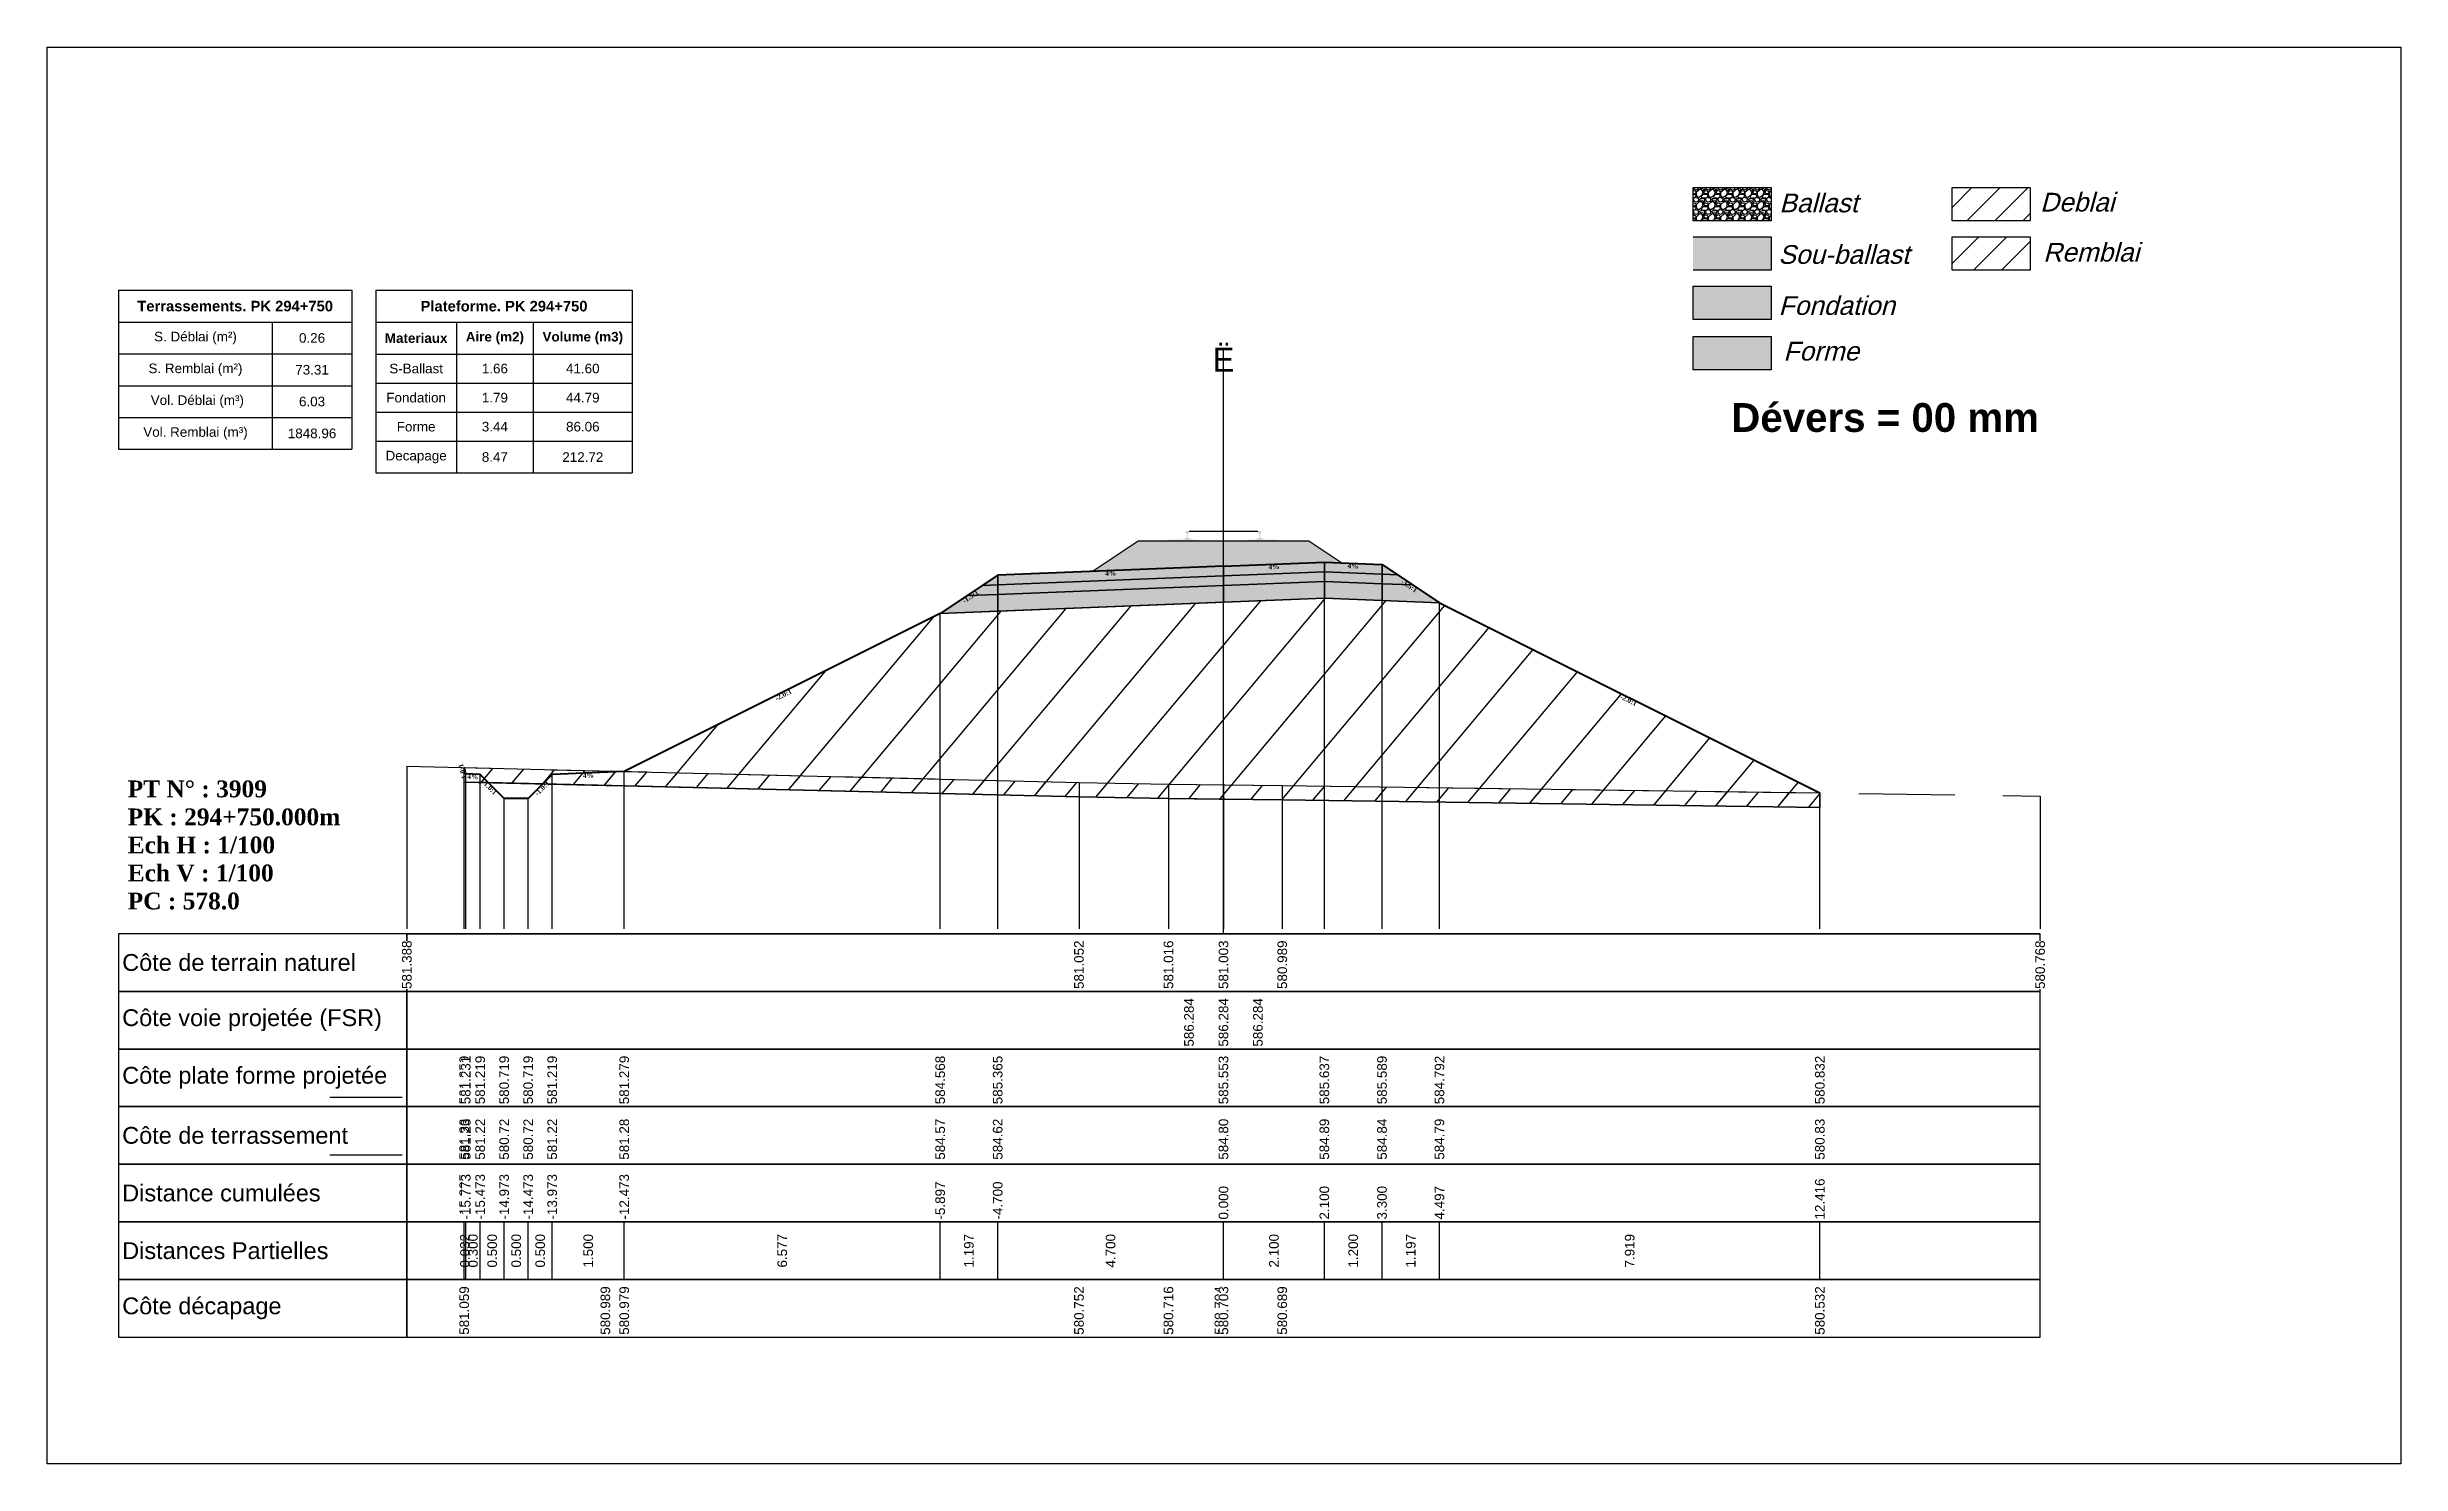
# Model space of a CAD drawing. Header units: millimetres. Extents: x 2762 to 3076, y 916 to 3305.
# Drawn here: x 2797.56 to 2846.56, y 3107.65 to 3137.15 of the extents above; entities that cross this region are included whole.
import ezdxf

# ---------------------------------------------------------------- set-up
doc = ezdxf.new("R2010")
doc.units = ezdxf.units.MM
doc.header["$LTSCALE"] = 2
doc.linetypes.add('CACHE', pattern=[9.525, 6.35, -3.175])
doc.linetypes.add('DASHED', pattern=[0.75, 0.5, -0.25])
for name, color, linetype in [('C-ANNO-TABL', 1, 'Continuous'), ('C-ANNO-TABL-TEXT', 150, 'Continuous'), ('C-ANNO-TABL-TITL', 150, 'Continuous'), ('C-ANNO-TABL-TTBL', 5, 'Continuous'), ('C-ROAD-CORR', 5, 'Continuous'), ('C-ROAD-SCTN', 7, 'Continuous')]:
    doc.layers.add(name, color=color, linetype=linetype)
doc.styles.add('ARIAL', font='arial.ttf')
doc.styles.add('C3D_Etiquette', font='romans.shx')
doc.styles.add('C3D_Profil_Travers', font='romans.shx')
doc.styles.get("Standard").update_dxf_attribs({"font": 'arial.ttf'})

msp = doc.modelspace()

# ---------------------------------------------------------------- texts
at = {"color": 7, "linetype": 'Continuous', "lineweight": -3}
for s, insert, char_height, attachment_point, style in [('{\\fWingdings|b0|i0|c2|p0;Ë}', (2822.055, 3130.384), 0.5, 8, 'C3D_Profil_Travers'), ('{\\fTimes New Roman|b1|i0|c0|p18;PT N° : 3909\\PPK : 294+750.000m\\PEch H : 1/100\\PEch V : 1/100\\PPC : 578.0}', (2799.243, 3119.184), 0.35, 7, 'C3D_Profil_Travers'), ('{\\fArial|b0|i0|c0|p34;Côte de terrain naturel}', (2799.129, 3118.084), 0.35, 4, 'C3D_Etiquette'), ('{\\fArial|b0|i0|c0|p34;Côte plate forme projetée}', (2799.129, 3115.684), 0.35, 4, 'C3D_Etiquette'), ('{\\fArial|b0|i0|c0|p34;Côte de terrassement}', (2799.129, 3114.484), 0.35, 4, 'C3D_Etiquette'), ('{\\fArial|b0|i0|c0|p34;Distance cumulées}', (2799.129, 3113.284), 0.35, 4, 'C3D_Etiquette'), ('{\\fArial|b0|i0|c0|p34;Distances Partielles}', (2799.129, 3112.084), 0.35, 4, 'C3D_Etiquette'), ('{\\fArial|b0|i0|c0|p34;Côte décapage}', (2799.129, 3110.884), 0.35, 4, 'C3D_Etiquette')]:
    msp.add_mtext(s, dxfattribs=dict(at, insert=insert, char_height=char_height, attachment_point=attachment_point, style=style))
at = {"insert": (2832.624, 3129.733), "char_height": 0.6, "attachment_point": 1}
msp.add_mtext_dynamic_manual_height_columns('{\\fArial|b1|i0|c0|p34;Dévers = 00 mm}', width=8.82587, gutter_width=1.25, heights=[0], dxfattribs=at)
at = {"color": 7, "linetype": 'Continuous', "lineweight": -3, "char_height": 0.1, "style": 'C3D_Etiquette'}
for s, insert, width, attachment_point, rotation in [('{\\fTimes New Roman|b1|i0|c0|p18;4%}', (2819.705, 3126.239), 0.42071, 2, 2.2906), ('{\\fTimes New Roman|b1|i0|c0|p18;4%}', (2823.105, 3126.375), 0.37094, 2, 2.2906), ('{\\fTimes New Roman|b1|i0|c0|p18;4%}', (2824.754, 3126.393), 0.42071, 2, 357.7094), ('{\\fTimes New Roman|b1|i0|c0|p18;-1.5:1}', (2816.758, 3125.747), 0.34598, 2, 33.6901), ('{\\fTimes New Roman|b1|i0|c0|p18;-1.5:1}', (2825.951, 3125.971), 0.34598, 2, 326.3099), ('{\\fTimes New Roman|b1|i0|c0|p18;-2.0:1}', (2812.871, 3123.704), 0.34598, 2, 26.5651), ('{\\fTimes New Roman|b1|i0|c0|p18;-2.0:1}', (2830.509, 3123.592), 0.34598, 2, 333.4349), ('{\\fTimes New Roman|b1|i0|c0|p18;1.0:1}', (2806.261, 3122.078), 0.29446, 8, 104.0362), ('{\\fTimes New Roman|b1|i0|c0|p18;4%}', (2806.431, 3122.005), 0.37094, 2, 357.7094), ('{\\fTimes New Roman|b1|i0|c0|p18;1.0:1}', (2806.828, 3121.75), 0.29001, 2, 315), ('{\\fTimes New Roman|b1|i0|c0|p18;-1.0:1}', (2807.834, 3121.75), 0.34598, 2, 45), ('{\\fTimes New Roman|b1|i0|c0|p18;4%}', (2808.831, 3122.029), 0.42071, 2, 2.2906)]:
    msp.add_mtext(s, dxfattribs=dict(at, insert=insert, width=width, attachment_point=attachment_point, rotation=rotation))
at = {"color": 7, "linetype": 'Continuous', "lineweight": -3, "insert": (2799.129, 3116.884), "char_height": 0.35, "attachment_point": 4}
msp.add_mtext('{\\fArial|b0|i0|c0|p34;Côte voie projetée (FSR)}', dxfattribs=at)
at = {"color": 7, "linetype": 'Continuous', "lineweight": -3, "char_height": 0.2, "rotation": 90, "style": 'C3D_Profil_Travers'}
for s, insert, attachment_point in [('{\\fArial|b0|i0|c0|p34;581.36}', (2806.249, 3113.979), 4), ('{\\fArial|b0|i0|c0|p34;581.23}', (2806.281, 3113.979), 4), ('{\\fArial|b0|i0|c0|p34;581.22}', (2806.581, 3113.979), 4), ('{\\fArial|b0|i0|c0|p34;580.72}', (2807.081, 3113.979), 4), ('{\\fArial|b0|i0|c0|p34;580.72}', (2807.581, 3113.979), 4), ('{\\fArial|b0|i0|c0|p34;581.22}', (2808.081, 3113.979), 4), ('{\\fArial|b0|i0|c0|p34;581.28}', (2809.581, 3113.979), 4), ('{\\fArial|b0|i0|c0|p34;584.57}', (2816.158, 3113.979), 4), ('{\\fArial|b0|i0|c0|p34;584.62}', (2817.355, 3113.979), 4), ('{\\fArial|b0|i0|c0|p34;584.80}', (2822.055, 3113.979), 4), ('{\\fArial|b0|i0|c0|p34;584.89}', (2824.155, 3113.979), 4), ('{\\fArial|b0|i0|c0|p34;584.84}', (2825.355, 3113.979), 4), ('{\\fArial|b0|i0|c0|p34;584.79}', (2826.551, 3113.979), 4), ('{\\fArial|b0|i0|c0|p34;580.83}', (2834.47, 3113.979), 4), ('{\\fArial|b0|i0|c0|p34;0.032}', (2806.265, 3112.084), 5), ('{\\fArial|b0|i0|c0|p34;0.300}', (2806.431, 3112.084), 5), ('{\\fArial|b0|i0|c0|p34;0.500}', (2806.831, 3112.084), 5), ('{\\fArial|b0|i0|c0|p34;0.500}', (2807.331, 3112.084), 5), ('{\\fArial|b0|i0|c0|p34;0.500}', (2807.831, 3112.084), 5), ('{\\fArial|b0|i0|c0|p34;1.500}', (2808.831, 3112.084), 5), ('{\\fArial|b0|i0|c0|p34;6.577}', (2812.869, 3112.084), 5), ('{\\fArial|b0|i0|c0|p34;1.197}', (2816.756, 3112.084), 5), ('{\\fArial|b0|i0|c0|p34;4.700}', (2819.705, 3112.084), 5), ('{\\fArial|b0|i0|c0|p34;2.100}', (2823.105, 3112.084), 5), ('{\\fArial|b0|i0|c0|p34;1.200}', (2824.755, 3112.084), 5), ('{\\fArial|b0|i0|c0|p34;1.197}', (2825.953, 3112.084), 5), ('{\\fArial|b0|i0|c0|p34;7.919}', (2830.511, 3112.084), 5)]:
    msp.add_mtext(s, dxfattribs=dict(at, insert=insert, attachment_point=attachment_point))
at = {"layer": 'C-ANNO-TABL-TEXT', "color": 7, "style": 'ARIAL', "oblique": 15}
for s, p in [('Ballast', (2833.624, 3133.705)), ('Deblai', (2839.054, 3133.721)), ('Remblai', (2839.118, 3132.679)), ('Sou-ballast', (2833.604, 3132.632)), ('Fondation', (2833.609, 3131.569)), ('Forme', (2833.709, 3130.619))]:
    msp.add_text(s, height=0.39, dxfattribs=at).set_placement(p)
at = {"layer": 'C-ANNO-TABL-TEXT', "color": 7, "linetype": 'Continuous', "lineweight": -3, "char_height": 0.2, "attachment_point": 5, "style": 'ARIAL'}
for s, insert in [('{\\fArial|b0|i0|c0|p34;\\C7;0.26}', (2803.081, 3131.088)), ('{\\fArial|b0|i0|c0|p34;\\C7;73.31}', (2803.081, 3130.426)), ('{\\fArial|b0|i0|c0|p34;\\C7;S-Ballast}', (2805.248, 3130.451)), ('{\\fArial|b0|i0|c0|p34;\\C7;1.66}', (2806.887, 3130.451)), ('{\\C18;\\c0;41.60}', (2808.717, 3130.451)), ('{\\fArial|b0|i0|c0|p34;\\C7;6.03}', (2803.081, 3129.764)), ('{\\fArial|b0|i0|c0|p34;\\C7;Fondation}', (2805.248, 3129.845)), ('{\\fArial|b0|i0|c0|p34;\\C7;1.79}', (2806.887, 3129.845)), ('{\\C18;\\c0;44.79}', (2808.717, 3129.845)), ('{\\fArial|b0|i0|c0|p34;\\C7;1848.96}', (2803.081, 3129.101)), ('{\\fArial|b0|i0|c0|p34;\\C7;Forme}', (2805.248, 3129.241)), ('{\\fArial|b0|i0|c0|p34;\\C7;3.44}', (2806.887, 3129.241)), ('{\\C18;\\c0;86.06}', (2808.717, 3129.241)), ('{\\fArial|b0|i0|c0|p34;\\C7;Decapage}', (2805.248, 3128.609)), ('{\\fArial|b0|i0|c0|p34;\\C7;8.47}', (2806.887, 3128.609)), ('{\\C18;\\c0;212.72}', (2808.717, 3128.609))]:
    msp.add_mtext(s, dxfattribs=dict(at, insert=insert))
at = {"layer": 'C-ANNO-TABL-TITL', "color": 7, "linetype": 'Continuous', "lineweight": -3, "attachment_point": 5, "style": 'ARIAL'}
for s, insert, char_height in [('{\\fArial|b1|i0|c0|p34;\\C7;Terrassements. PK 294+750}', (2801.48, 3131.751), 0.22), ('{\\fArial|b1|i0|c0|p34;\\C18;\\c0;Plateforme. PK 294+750}', (2807.077, 3131.75), 0.22), ('{\\fArial|b0|i0|c0|p34;\\C7;S. Déblai (m²) }', (2800.654, 3131.088), 0.2), ('{\\fArial|b1|i0|c0|p34;\\C7;Materiaux   }', (2805.248, 3131.085), 0.2), ('{\\fArial|b1|i0|c0|p34;\\C7;Aire (m2)}', (2806.887, 3131.085), 0.2), ('{\\fArial|b1|i0|c0|p34;\\C7;Volume (m3)}', (2808.717, 3131.085), 0.2), ('{\\fArial|b0|i0|c0|p34;\\C7;S. Remblai (m²) }', (2800.654, 3130.426), 0.2), ('{\\fArial|b0|i0|c0|p34;\\C7; Vol. Déblai (m³) }', (2800.654, 3129.764), 0.2), ('{\\fArial|b0|i0|c0|p34;\\C7;Vol. Remblai (m³)}', (2800.654, 3129.101), 0.2)]:
    msp.add_mtext(s, dxfattribs=dict(at, insert=insert, char_height=char_height))

# ---------------------------------------------------------------- hatches: boundary and pattern name
h = msp.add_hatch(color=11)
h.dxf.hatch_style = 1
h.paths.add_polyline_path([(2833.456, 3133.191), (2831.83, 3133.191), (2831.83, 3132.499), (2833.456, 3132.499)])
h = msp.add_hatch(color=30)
h.dxf.hatch_style = 1
h.paths.add_polyline_path([(2833.456, 3132.164), (2831.83, 3132.164), (2831.83, 3131.472), (2833.456, 3131.472)])
h = msp.add_hatch(color=83)
h.dxf.hatch_style = 1
h.paths.add_polyline_path([(2833.456, 3131.118), (2831.83, 3131.118), (2831.83, 3130.426), (2833.456, 3130.426)])
at = {"linetype": 'Continuous', "lineweight": -3}
h = msp.add_hatch(dxfattribs=at)
h.set_pattern_fill('GRAVEL', color=252, scale=0.009, style=0)
h.set_pattern_definition([(228.0128, (2819.486781, 3126.456534), (-1.8288, -2.0574), [0.030755, -3.0447435]), (184.96974, (2819.466207, 3126.433674), (2.743199999, 0.228600013), [0.0527764, -5.2248644]), (132.51045, (2819.413629, 3126.429102), (2.286, -2.5146), [0.0372133, -3.684125]), (267.2737, (2819.324475, 3126.371952), (0.2286, 4.572), [0.0480604, -4.7579794]), (292.83365, (2819.322189, 3126.323946), (-1.143, 2.7432), [0.047127, -4.6655827]), (357.2737, (2819.340477, 3126.280512), (-4.572, 0.2286), [0.0480604, -4.7579794]), (37.69424, (2819.388483, 3126.278226), (-2.9718, -2.286), [0.0635574, -6.2921804]), (72.25533, (2819.438775, 3126.317088), (1.6002, 5.0292), [0.0600048, -5.940473]), (121.42957, (2819.457063, 3126.374238), (-1.8288, 2.9718), [0.048223, -4.774099]), (175.23636, (2819.431917, 3126.415386), (2.5146, -0.2286), [0.055054, -2.697654]), (222.39744, (2819.377053, 3126.4199584), (-2.7432, -2.5146), [0.071197, -7.0485095]), (138.81407, (2819.55079, 3126.369666), (-1.6002, 1.3716), [0.0243004, -2.405751]), (171.46923, (2819.532501, 3126.385668), (2.9718, -0.4572), [0.0462314, -4.5769175]), (225, (2819.48678, 3126.39253), (-3e-17, -0.2286), [0.032329, -0.29096]), (203.1986, (2819.47078, 3126.419958), (1.143, 0.4572), [0.01741, -1.723556]), (291.8014, (2819.454777, 3126.4131), (-0.2286, 0.6858), [0.024621, -1.206428]), (30.9638, (2819.46392, 3126.39024), (0.6858, 0.4572), [0.039989, -1.292967]), (161.565, (2819.49821, 3126.410814), (0.4572, -0.2286), [0.028916, -0.693981]), (16.38954, (2819.322189, 3126.4131), (2.286, 0.6858), [0.040508, -4.0102944]), (70.34618, (2819.361051, 3126.42453), (-0.9144, -2.5146), [0.033984, -3.3643994]), (293.1986, (2819.49821, 3126.456534), (-0.4572, 1.143), [0.034819, -1.7061465]), (343.61046, (2819.511927, 3126.42453), (-2.286, 0.6858), [0.040508, -4.0102944]), (339.44395, (2819.32219, 3126.271368), (-1.143, 0.4572), [0.039063, -1.914096]), (294.77514, (2819.358765, 3126.257652), (-1.143, 2.5146), [0.0327305, -3.2403234]), (66.8014, (2819.500497, 3126.227934), (0.4572, 1.143), [0.034819, -1.7061465]), (17.35402, (2819.514213, 3126.259938), (-2.9718, -0.9144), [0.0383204, -3.793714]), (69.44395, (2819.388483, 3126.227934), (-0.4572, -1.143), [0.0195316, -1.933628]), (101.3099, (2819.48678, 3126.227934), (-0.2286, 0.9144), [0.011656, -1.1539795]), (165.9638, (2819.484495, 3126.239364), (0.6858, -0.2286), [0.047127, -0.895415]), (186.009, (2819.438775, 3126.250794), (2.286, 0.2286), [0.043674, -4.323723]), (303.69, (2819.46392, 3126.369666), (-0.2286, 0.4572), [0.032969, -0.79126]), (353.15723, (2819.482209, 3126.342234), (3.8862, -0.4572), [0.05756, -5.698441]), (60.9454, (2819.53936, 3126.335376), (-0.9144, -1.6002), [0.023536, -2.330045]), (90, (2819.5508, 3126.35595), (-0.2286, 0.2286), [0.013716, -0.214884]), (120.25644, (2819.434203, 3126.257652), (0.9144, -1.6002), [0.031758, -3.1440547]), (48.0128, (2819.418201, 3126.285084), (1.8288, 2.0574), [0.06151, -3.0139886]), (0, (2819.45935, 3126.3308), (0.2286, 0.2286), [0.059436, -0.169164]), (325.30485, (2819.518785, 3126.330804), (2.286, -1.6002), [0.036145, -3.5783385]), (254.0546, (2819.548503, 3126.31023), (-0.2286, -0.9144), [0.033285, -1.6309485]), (207.64598, (2819.539359, 3126.278226), (-4.3434, -2.286), [0.054193, -5.365122]), (175.42608, (2819.491353, 3126.25308), (-2.9718, 0.2286), [0.0573327, -5.675926])])
h.paths.add_polyline_path([(2819.322, 3126.228), (2820.28, 3126.866), (2823.83, 3126.866), (2824.519, 3126.407), (2824.155, 3126.421)])
msp.add_hatch(color=254, dxfattribs=at).paths.add_polyline_path([(2820.837, 3126.685), (2820.837, 3126.87), (2820.952, 3126.891), (2821.3, 3126.891), (2821.3, 3126.896), (2821.226, 3126.896), (2821.226, 3126.906), (2821.227, 3126.907), (2821.229, 3126.908), (2821.23, 3126.908), (2821.25, 3126.91), (2821.253, 3126.91), (2821.256, 3126.911), (2821.284, 3126.922), (2821.287, 3126.923), (2821.288, 3126.924), (2821.289, 3126.926), (2821.29, 3126.93), (2821.291, 3126.937), (2821.292, 3126.946), (2821.293, 3126.957), (2821.293, 3126.98), (2821.292, 3126.996), (2821.292, 3127.003), (2821.291, 3127.009), (2821.29, 3127.013), (2821.29, 3127.015), (2821.289, 3127.019), (2821.288, 3127.02), (2821.287, 3127.022), (2821.286, 3127.023), (2821.285, 3127.024), (2821.269, 3127.029), (2821.267, 3127.031), (2821.266, 3127.032), (2821.265, 3127.033), (2821.265, 3127.036), (2821.265, 3127.054), (2821.266, 3127.058), (2821.267, 3127.061), (2821.269, 3127.063), (2821.271, 3127.064), (2821.274, 3127.066), (2821.275, 3127.066), (2821.279, 3127.067), (2821.283, 3127.067), (2821.286, 3127.068), (2821.29, 3127.068), (2821.295, 3127.068), (2821.298, 3127.068), (2821.301, 3127.068), (2821.305, 3127.068), (2821.308, 3127.068), (2821.312, 3127.068), (2821.317, 3127.068), (2821.32, 3127.067), (2821.324, 3127.067), (2821.328, 3127.066), (2821.329, 3127.066), (2821.331, 3127.064), (2821.334, 3127.063), (2821.336, 3127.061), (2821.337, 3127.058), (2821.337, 3127.054), (2821.337, 3127.036), (2821.337, 3127.033), (2821.337, 3127.032), (2821.336, 3127.031), (2821.334, 3127.029), (2821.318, 3127.024), (2821.317, 3127.023), (2821.315, 3127.022), (2821.314, 3127.02), (2821.314, 3127.019), (2821.313, 3127.015), (2821.312, 3127.013), (2821.312, 3127.009), (2821.311, 3127.003), (2821.31, 3126.996), (2821.31, 3126.98), (2821.31, 3126.957), (2821.311, 3126.946), (2821.312, 3126.937), (2821.313, 3126.93), (2821.314, 3126.926), (2821.315, 3126.924), (2821.316, 3126.923), (2821.318, 3126.922), (2821.347, 3126.911), (2821.35, 3126.91), (2821.353, 3126.91), (2821.373, 3126.908), (2821.374, 3126.908), (2821.375, 3126.907), (2821.376, 3126.906), (2821.376, 3126.896), (2821.302, 3126.896), (2821.302, 3126.891), (2821.506, 3126.891), (2821.638, 3126.86), (2822.472, 3126.86), (2822.603, 3126.891), (2822.807, 3126.891), (2822.807, 3126.896), (2822.733, 3126.896), (2822.733, 3126.906), (2822.734, 3126.907), (2822.736, 3126.908), (2822.737, 3126.908), (2822.757, 3126.91), (2822.76, 3126.91), (2822.763, 3126.911), (2822.791, 3126.922), (2822.794, 3126.923), (2822.795, 3126.924), (2822.796, 3126.926), (2822.797, 3126.93), (2822.798, 3126.937), (2822.799, 3126.946), (2822.8, 3126.957), (2822.8, 3126.98), (2822.799, 3126.996), (2822.799, 3127.003), (2822.798, 3127.009), (2822.797, 3127.013), (2822.797, 3127.015), (2822.796, 3127.019), (2822.795, 3127.02), (2822.794, 3127.022), (2822.793, 3127.023), (2822.792, 3127.024), (2822.776, 3127.029), (2822.774, 3127.031), (2822.773, 3127.032), (2822.772, 3127.033), (2822.772, 3127.036), (2822.772, 3127.054), (2822.773, 3127.058), (2822.774, 3127.061), (2822.776, 3127.063), (2822.778, 3127.064), (2822.781, 3127.066), (2822.782, 3127.066), (2822.786, 3127.067), (2822.79, 3127.067), (2822.793, 3127.068), (2822.797, 3127.068), (2822.802, 3127.068), (2822.805, 3127.068), (2822.808, 3127.068), (2822.812, 3127.068), (2822.815, 3127.068), (2822.819, 3127.068), (2822.824, 3127.068), (2822.827, 3127.067), (2822.831, 3127.067), (2822.835, 3127.066), (2822.836, 3127.066), (2822.838, 3127.064), (2822.841, 3127.063), (2822.843, 3127.061), (2822.844, 3127.058), (2822.844, 3127.054), (2822.844, 3127.036), (2822.844, 3127.033), (2822.844, 3127.032), (2822.843, 3127.031), (2822.841, 3127.029), (2822.825, 3127.024), (2822.824, 3127.023), (2822.822, 3127.022), (2822.821, 3127.02), (2822.821, 3127.019), (2822.82, 3127.015), (2822.819, 3127.013), (2822.819, 3127.009), (2822.818, 3127.003), (2822.817, 3126.996), (2822.817, 3126.98), (2822.817, 3126.957), (2822.818, 3126.946), (2822.819, 3126.937), (2822.82, 3126.93), (2822.821, 3126.926), (2822.822, 3126.924), (2822.823, 3126.923), (2822.825, 3126.922), (2822.854, 3126.911), (2822.857, 3126.91), (2822.86, 3126.91), (2822.88, 3126.908), (2822.881, 3126.908), (2822.882, 3126.907), (2822.883, 3126.906), (2822.883, 3126.896), (2822.809, 3126.896), (2822.809, 3126.891), (2823.157, 3126.891), (2823.272, 3126.87), (2823.272, 3126.685)])
h = msp.add_hatch(color=30, dxfattribs=at)
h.paths.add_polyline_path([(2825.355, 3125.973), (2825.355, 3126.173), (2825.674, 3126.16), (2825.993, 3125.948)])
h.paths.add_polyline_path([(2824.155, 3126.021), (2824.155, 3126.221), (2825.355, 3126.173), (2825.355, 3125.973)])
h.paths.add_polyline_path([(2822.055, 3125.937), (2822.055, 3126.137), (2824.155, 3126.221), (2824.155, 3126.021)])
h.paths.add_polyline_path([(2817.355, 3125.749), (2817.355, 3125.949), (2822.055, 3126.137), (2822.055, 3125.937)])
h.paths.add_polyline_path([(2816.716, 3125.724), (2817.035, 3125.936), (2817.355, 3125.949), (2817.355, 3125.749)])
h = msp.add_hatch(color=11, dxfattribs=at)
h.paths.add_polyline_path([(2825.355, 3126.173), (2825.355, 3126.373), (2825.674, 3126.16)])
h.paths.add_polyline_path([(2824.155, 3126.221), (2824.155, 3126.421), (2825.355, 3126.373), (2825.355, 3126.173)])
h.paths.add_polyline_path([(2822.055, 3126.137), (2822.055, 3126.337), (2824.155, 3126.421), (2824.155, 3126.221)])
h.paths.add_polyline_path([(2817.355, 3125.949), (2817.355, 3126.149), (2822.055, 3126.337), (2822.055, 3126.137)])
h.paths.add_polyline_path([(2817.035, 3125.936), (2817.355, 3126.149), (2817.355, 3125.949)])
h = msp.add_hatch(color=83, dxfattribs=at)
h.paths.add_polyline_path([(2825.355, 3125.623), (2825.355, 3125.973), (2825.993, 3125.948), (2826.551, 3125.575)])
h.paths.add_polyline_path([(2824.155, 3125.671), (2824.155, 3126.021), (2825.355, 3125.973), (2825.355, 3125.623)])
h.paths.add_polyline_path([(2822.055, 3125.587), (2822.055, 3125.937), (2824.155, 3126.021), (2824.155, 3125.671)])
h.paths.add_polyline_path([(2817.355, 3125.399), (2817.355, 3125.749), (2822.055, 3125.937), (2822.055, 3125.587)])
h.paths.add_polyline_path([(2816.158, 3125.351), (2816.716, 3125.724), (2817.355, 3125.749), (2817.355, 3125.399)])
h = msp.add_hatch(dxfattribs=at)
h.set_pattern_fill('_U', color=3, angle=50, style=0, pattern_type=0)
h.set_pattern_definition([(50, (2807.882, 3121.8038), (-0.766044, 0.642788), [])])
h.paths.add_polyline_path([(2807.882, 3121.804), (2808.081, 3122.003), (2809.581, 3122.063), (2816.158, 3125.351), (2824.155, 3125.671), (2826.551, 3125.575), (2834.47, 3121.616), (2834.47, 3121.316), (2823.279, 3121.472), (2820.91, 3121.5), (2819.047, 3121.536)])
h.paths.add_polyline_path([(2806.249, 3121.843), (2806.249, 3122.143), (2806.281, 3122.015), (2806.581, 3122.003), (2806.753, 3121.831)])
h = msp.add_hatch(dxfattribs=at)
h.set_pattern_fill('_U', color=150, scale=0.5, angle=50, style=0, pattern_type=0)
h.set_pattern_definition([(50, (2807.88195, 3121.8038), (-0.383022, 0.321394), [])])
h.paths.add_polyline_path([(2807.882, 3121.804), (2808.081, 3122.003), (2809.581, 3122.063), (2819.047, 3121.836), (2820.91, 3121.8), (2823.279, 3121.772), (2834.47, 3121.616), (2834.47, 3121.316), (2823.279, 3121.472), (2820.91, 3121.5), (2819.047, 3121.536)])
h.paths.add_polyline_path([(2806.249, 3122.143), (2809.581, 3122.063), (2808.081, 3122.003), (2807.882, 3121.804), (2806.753, 3121.831), (2806.581, 3122.003), (2806.281, 3122.015)])
h.paths.add_polyline_path([(2806.249, 3121.843), (2806.249, 3122.143), (2806.281, 3122.015), (2806.581, 3122.003), (2806.753, 3121.831)])

# ---------------------------------------------------------------- linework, layer by layer
for p, q in [((2831.83, 3134.219), (2833.456, 3134.219)), ((2831.83, 3134.219), (2833.456, 3134.219)), ((2831.83, 3133.527), (2831.83, 3134.219)), ((2833.456, 3134.219), (2833.456, 3133.527)), ((2833.456, 3134.219), (2833.456, 3133.527)), ((2837.223, 3134.219), (2838.849, 3134.219)), ((2837.223, 3133.527), (2837.223, 3134.219)), ((2838.849, 3134.219), (2838.849, 3133.527)), ((2833.456, 3133.527), (2831.83, 3133.527)), ((2833.456, 3133.527), (2831.83, 3133.527)), ((2831.83, 3133.191), (2833.456, 3133.191)), ((2833.456, 3133.191), (2833.456, 3132.499)), ((2838.849, 3133.527), (2837.223, 3133.527)), ((2837.223, 3133.191), (2838.849, 3133.191)), ((2837.223, 3132.499), (2837.223, 3133.191)), ((2838.849, 3133.191), (2838.849, 3132.499)), ((2833.456, 3132.499), (2831.83, 3132.499)), ((2831.83, 3132.164), (2833.456, 3132.164)), ((2831.83, 3131.472), (2831.83, 3132.164)), ((2833.456, 3132.164), (2833.456, 3131.472)), ((2838.849, 3132.499), (2837.223, 3132.499)), ((2833.456, 3131.472), (2831.83, 3131.472)), ((2831.83, 3131.118), (2833.456, 3131.118)), ((2831.83, 3130.426), (2831.83, 3131.118)), ((2833.456, 3131.118), (2833.456, 3130.426)), ((2833.456, 3130.426), (2831.83, 3130.426))]:
    msp.add_line(p, q)
at = {"linetype": 'Continuous'}
for p, q in [((2831.833, 3134.172), (2831.83, 3134.173)), ((2831.83, 3134.17), (2831.833, 3134.172)), ((2831.87, 3134.144), (2831.83, 3134.15)), ((2831.83, 3134.104), (2831.88, 3134.098)), ((2831.83, 3134.083), (2831.856, 3134.083)), ((2831.836, 3134.219), (2831.849, 3134.188)), ((2831.848, 3134.188), (2831.891, 3134.175)), ((2831.855, 3134.086), (2831.889, 3134.063)), ((2831.893, 3134.128), (2831.872, 3134.145)), ((2831.879, 3134.088), (2831.892, 3134.111)), ((2831.889, 3134.061), (2831.879, 3134.025)), ((2831.891, 3134.175), (2831.935, 3134.188)), ((2831.894, 3134.129), (2831.892, 3134.076)), ((2831.892, 3134.111), (2831.892, 3134.127)), ((2831.892, 3134.076), (2831.912, 3134.028)), ((2831.959, 3134.175), (2831.9, 3134.122)), ((2831.935, 3134.187), (2831.946, 3134.219)), ((2832.012, 3134.175), (2831.951, 3134.18)), ((2831.965, 3134.025), (2832.021, 3134.068)), ((2831.992, 3134.193), (2831.968, 3134.219)), ((2832.035, 3134.199), (2831.977, 3134.194)), ((2831.999, 3134.033), (2832.044, 3134.083)), ((2832.039, 3134.131), (2832.011, 3134.176)), ((2832.021, 3134.068), (2832.041, 3134.132)), ((2832.038, 3134.175), (2832.048, 3134.15)), ((2832.057, 3134.183), (2832.039, 3134.176)), ((2832.044, 3134.083), (2832.11, 3134.083)), ((2832.049, 3134.149), (2832.087, 3134.172)), ((2832.074, 3134.152), (2832.049, 3134.127)), ((2832.049, 3134.127), (2832.069, 3134.096)), ((2832.069, 3134.219), (2832.051, 3134.198)), ((2832.069, 3134.219), (2832.051, 3134.198)), ((2832.087, 3134.172), (2832.056, 3134.182)), ((2832.07, 3134.106), (2832.134, 3134.098)), ((2832.124, 3134.144), (2832.074, 3134.151)), ((2832.124, 3134.144), (2832.074, 3134.151)), ((2832.09, 3134.219), (2832.103, 3134.188)), ((2832.09, 3134.219), (2832.103, 3134.188)), ((2832.102, 3134.188), (2832.145, 3134.175)), ((2832.102, 3134.188), (2832.145, 3134.175)), ((2832.109, 3134.086), (2832.143, 3134.063)), ((2832.147, 3134.128), (2832.126, 3134.145)), ((2832.147, 3134.128), (2832.126, 3134.145)), ((2832.133, 3134.088), (2832.146, 3134.111)), ((2832.143, 3134.061), (2832.133, 3134.025)), ((2832.145, 3134.175), (2832.189, 3134.188)), ((2832.145, 3134.175), (2832.189, 3134.188)), ((2832.148, 3134.129), (2832.146, 3134.076)), ((2832.148, 3134.129), (2832.146, 3134.076)), ((2832.146, 3134.111), (2832.146, 3134.127)), ((2832.146, 3134.111), (2832.146, 3134.127)), ((2832.146, 3134.076), (2832.166, 3134.028)), ((2832.213, 3134.175), (2832.154, 3134.122)), ((2832.213, 3134.175), (2832.154, 3134.122)), ((2832.189, 3134.187), (2832.2, 3134.219)), ((2832.189, 3134.187), (2832.2, 3134.219)), ((2832.266, 3134.175), (2832.205, 3134.18)), ((2832.266, 3134.175), (2832.205, 3134.18)), ((2832.219, 3134.025), (2832.275, 3134.068)), ((2832.219, 3134.025), (2832.275, 3134.068)), ((2832.246, 3134.193), (2832.222, 3134.219)), ((2832.246, 3134.193), (2832.222, 3134.219)), ((2832.289, 3134.199), (2832.231, 3134.194)), ((2832.289, 3134.199), (2832.231, 3134.194)), ((2832.253, 3134.033), (2832.298, 3134.083)), ((2832.253, 3134.033), (2832.298, 3134.083)), ((2832.293, 3134.131), (2832.265, 3134.176)), ((2832.293, 3134.131), (2832.265, 3134.176)), ((2832.275, 3134.068), (2832.295, 3134.132)), ((2832.275, 3134.068), (2832.295, 3134.132)), ((2832.292, 3134.175), (2832.302, 3134.15)), ((2832.292, 3134.175), (2832.302, 3134.15)), ((2832.311, 3134.183), (2832.293, 3134.176)), ((2832.311, 3134.183), (2832.293, 3134.176)), ((2832.298, 3134.083), (2832.364, 3134.083)), ((2832.298, 3134.083), (2832.364, 3134.083)), ((2832.303, 3134.149), (2832.341, 3134.172)), ((2832.303, 3134.149), (2832.341, 3134.172)), ((2832.328, 3134.152), (2832.303, 3134.127)), ((2832.328, 3134.152), (2832.303, 3134.127)), ((2832.303, 3134.127), (2832.323, 3134.096)), ((2832.303, 3134.127), (2832.323, 3134.096)), ((2832.323, 3134.219), (2832.305, 3134.198)), ((2832.323, 3134.219), (2832.305, 3134.198)), ((2832.341, 3134.172), (2832.31, 3134.182)), ((2832.341, 3134.172), (2832.31, 3134.182)), ((2832.324, 3134.106), (2832.388, 3134.098)), ((2832.324, 3134.106), (2832.388, 3134.098)), ((2832.378, 3134.144), (2832.328, 3134.151)), ((2832.378, 3134.144), (2832.328, 3134.151)), ((2832.344, 3134.219), (2832.357, 3134.188)), ((2832.344, 3134.219), (2832.357, 3134.188)), ((2832.356, 3134.188), (2832.399, 3134.175)), ((2832.356, 3134.188), (2832.399, 3134.175)), ((2832.363, 3134.086), (2832.397, 3134.063)), ((2832.363, 3134.086), (2832.397, 3134.063)), ((2832.401, 3134.128), (2832.38, 3134.145)), ((2832.401, 3134.128), (2832.38, 3134.145)), ((2832.387, 3134.088), (2832.4, 3134.111)), ((2832.387, 3134.088), (2832.4, 3134.111)), ((2832.397, 3134.061), (2832.387, 3134.025)), ((2832.397, 3134.061), (2832.387, 3134.025)), ((2832.399, 3134.175), (2832.443, 3134.188)), ((2832.399, 3134.175), (2832.443, 3134.188)), ((2832.402, 3134.129), (2832.4, 3134.076)), ((2832.402, 3134.129), (2832.4, 3134.076)), ((2832.4, 3134.111), (2832.4, 3134.127)), ((2832.4, 3134.111), (2832.4, 3134.127)), ((2832.4, 3134.076), (2832.42, 3134.028)), ((2832.4, 3134.076), (2832.42, 3134.028)), ((2832.467, 3134.175), (2832.408, 3134.122)), ((2832.467, 3134.175), (2832.408, 3134.122)), ((2832.443, 3134.187), (2832.454, 3134.219)), ((2832.443, 3134.187), (2832.454, 3134.219)), ((2832.52, 3134.175), (2832.459, 3134.18)), ((2832.52, 3134.175), (2832.459, 3134.18)), ((2832.473, 3134.025), (2832.529, 3134.068)), ((2832.473, 3134.025), (2832.529, 3134.068)), ((2832.5, 3134.193), (2832.476, 3134.219)), ((2832.5, 3134.193), (2832.476, 3134.219)), ((2832.543, 3134.199), (2832.485, 3134.194)), ((2832.543, 3134.199), (2832.485, 3134.194)), ((2832.507, 3134.033), (2832.552, 3134.083)), ((2832.507, 3134.033), (2832.552, 3134.083)), ((2832.547, 3134.131), (2832.519, 3134.176)), ((2832.547, 3134.131), (2832.519, 3134.176)), ((2832.529, 3134.068), (2832.549, 3134.132)), ((2832.529, 3134.068), (2832.549, 3134.132)), ((2832.546, 3134.175), (2832.556, 3134.15)), ((2832.546, 3134.175), (2832.556, 3134.15)), ((2832.565, 3134.183), (2832.547, 3134.176)), ((2832.565, 3134.183), (2832.547, 3134.176)), ((2832.552, 3134.083), (2832.618, 3134.083)), ((2832.552, 3134.083), (2832.618, 3134.083)), ((2832.557, 3134.149), (2832.595, 3134.172)), ((2832.557, 3134.149), (2832.595, 3134.172)), ((2832.582, 3134.152), (2832.557, 3134.127)), ((2832.582, 3134.152), (2832.557, 3134.127)), ((2832.557, 3134.127), (2832.577, 3134.096)), ((2832.557, 3134.127), (2832.577, 3134.096)), ((2832.577, 3134.219), (2832.559, 3134.198)), ((2832.577, 3134.219), (2832.559, 3134.198)), ((2832.595, 3134.172), (2832.564, 3134.182)), ((2832.595, 3134.172), (2832.564, 3134.182)), ((2832.578, 3134.106), (2832.642, 3134.098)), ((2832.578, 3134.106), (2832.642, 3134.098)), ((2832.632, 3134.144), (2832.582, 3134.151)), ((2832.632, 3134.144), (2832.582, 3134.151)), ((2832.598, 3134.219), (2832.611, 3134.188)), ((2832.598, 3134.219), (2832.611, 3134.188)), ((2832.61, 3134.188), (2832.653, 3134.175)), ((2832.61, 3134.188), (2832.653, 3134.175)), ((2832.617, 3134.086), (2832.651, 3134.063)), ((2832.617, 3134.086), (2832.651, 3134.063)), ((2832.655, 3134.128), (2832.634, 3134.145)), ((2832.655, 3134.128), (2832.634, 3134.145)), ((2832.641, 3134.088), (2832.654, 3134.111)), ((2832.641, 3134.088), (2832.654, 3134.111)), ((2832.651, 3134.061), (2832.641, 3134.025)), ((2832.651, 3134.061), (2832.641, 3134.025)), ((2832.653, 3134.175), (2832.697, 3134.188)), ((2832.653, 3134.175), (2832.697, 3134.188)), ((2832.656, 3134.129), (2832.654, 3134.076)), ((2832.656, 3134.129), (2832.654, 3134.076)), ((2832.654, 3134.111), (2832.654, 3134.127)), ((2832.654, 3134.111), (2832.654, 3134.127)), ((2832.654, 3134.076), (2832.674, 3134.028)), ((2832.654, 3134.076), (2832.674, 3134.028)), ((2832.721, 3134.175), (2832.662, 3134.122)), ((2832.721, 3134.175), (2832.662, 3134.122)), ((2832.697, 3134.187), (2832.708, 3134.219)), ((2832.697, 3134.187), (2832.708, 3134.219)), ((2832.774, 3134.175), (2832.713, 3134.18)), ((2832.774, 3134.175), (2832.713, 3134.18)), ((2832.727, 3134.025), (2832.783, 3134.068)), ((2832.727, 3134.025), (2832.783, 3134.068)), ((2832.754, 3134.193), (2832.73, 3134.219)), ((2832.754, 3134.193), (2832.73, 3134.219)), ((2832.797, 3134.199), (2832.739, 3134.194)), ((2832.797, 3134.199), (2832.739, 3134.194)), ((2832.761, 3134.033), (2832.806, 3134.083)), ((2832.761, 3134.033), (2832.806, 3134.083)), ((2832.801, 3134.131), (2832.773, 3134.176)), ((2832.801, 3134.131), (2832.773, 3134.176)), ((2832.783, 3134.068), (2832.803, 3134.132)), ((2832.783, 3134.068), (2832.803, 3134.132)), ((2832.8, 3134.175), (2832.81, 3134.15)), ((2832.8, 3134.175), (2832.81, 3134.15)), ((2832.819, 3134.183), (2832.801, 3134.176)), ((2832.819, 3134.183), (2832.801, 3134.176)), ((2832.806, 3134.083), (2832.872, 3134.083)), ((2832.806, 3134.083), (2832.872, 3134.083)), ((2832.811, 3134.149), (2832.849, 3134.172)), ((2832.811, 3134.149), (2832.849, 3134.172)), ((2832.836, 3134.152), (2832.811, 3134.127)), ((2832.836, 3134.152), (2832.811, 3134.127)), ((2832.811, 3134.127), (2832.831, 3134.096)), ((2832.811, 3134.127), (2832.831, 3134.096)), ((2832.831, 3134.219), (2832.813, 3134.198)), ((2832.831, 3134.219), (2832.813, 3134.198)), ((2832.849, 3134.172), (2832.818, 3134.182)), ((2832.849, 3134.172), (2832.818, 3134.182)), ((2832.832, 3134.106), (2832.896, 3134.098)), ((2832.832, 3134.106), (2832.896, 3134.098)), ((2832.886, 3134.144), (2832.836, 3134.151)), ((2832.886, 3134.144), (2832.836, 3134.151)), ((2832.852, 3134.219), (2832.865, 3134.188)), ((2832.852, 3134.219), (2832.865, 3134.188)), ((2832.864, 3134.188), (2832.907, 3134.175)), ((2832.864, 3134.188), (2832.907, 3134.175)), ((2832.871, 3134.086), (2832.905, 3134.063)), ((2832.871, 3134.086), (2832.905, 3134.063)), ((2832.909, 3134.128), (2832.888, 3134.145)), ((2832.909, 3134.128), (2832.888, 3134.145)), ((2832.895, 3134.088), (2832.908, 3134.111)), ((2832.895, 3134.088), (2832.908, 3134.111)), ((2832.905, 3134.061), (2832.895, 3134.025)), ((2832.905, 3134.061), (2832.895, 3134.025)), ((2832.907, 3134.175), (2832.951, 3134.188)), ((2832.907, 3134.175), (2832.951, 3134.188)), ((2832.91, 3134.129), (2832.908, 3134.076)), ((2832.91, 3134.129), (2832.908, 3134.076)), ((2832.908, 3134.111), (2832.908, 3134.127)), ((2832.908, 3134.111), (2832.908, 3134.127)), ((2832.908, 3134.076), (2832.928, 3134.028)), ((2832.908, 3134.076), (2832.928, 3134.028)), ((2832.975, 3134.175), (2832.916, 3134.122)), ((2832.975, 3134.175), (2832.916, 3134.122)), ((2832.951, 3134.187), (2832.962, 3134.219)), ((2832.951, 3134.187), (2832.962, 3134.219)), ((2833.028, 3134.175), (2832.967, 3134.18)), ((2833.028, 3134.175), (2832.967, 3134.18)), ((2832.981, 3134.025), (2833.037, 3134.068)), ((2832.981, 3134.025), (2833.037, 3134.068)), ((2833.008, 3134.193), (2832.984, 3134.219)), ((2833.008, 3134.193), (2832.984, 3134.219)), ((2833.051, 3134.199), (2832.993, 3134.194)), ((2833.051, 3134.199), (2832.993, 3134.194)), ((2833.015, 3134.033), (2833.06, 3134.083)), ((2833.015, 3134.033), (2833.06, 3134.083)), ((2833.055, 3134.131), (2833.027, 3134.176)), ((2833.055, 3134.131), (2833.027, 3134.176)), ((2833.037, 3134.068), (2833.057, 3134.132)), ((2833.037, 3134.068), (2833.057, 3134.132)), ((2833.054, 3134.175), (2833.064, 3134.15)), ((2833.054, 3134.175), (2833.064, 3134.15)), ((2833.073, 3134.183), (2833.055, 3134.176)), ((2833.073, 3134.183), (2833.055, 3134.176)), ((2833.06, 3134.083), (2833.126, 3134.083)), ((2833.06, 3134.083), (2833.126, 3134.083)), ((2833.065, 3134.149), (2833.103, 3134.172)), ((2833.065, 3134.149), (2833.103, 3134.172)), ((2833.09, 3134.152), (2833.065, 3134.127)), ((2833.09, 3134.152), (2833.065, 3134.127)), ((2833.065, 3134.127), (2833.085, 3134.096)), ((2833.065, 3134.127), (2833.085, 3134.096)), ((2833.085, 3134.219), (2833.067, 3134.198)), ((2833.085, 3134.219), (2833.067, 3134.198)), ((2833.103, 3134.172), (2833.072, 3134.182)), ((2833.103, 3134.172), (2833.072, 3134.182)), ((2833.086, 3134.106), (2833.15, 3134.098)), ((2833.086, 3134.106), (2833.15, 3134.098)), ((2833.14, 3134.144), (2833.09, 3134.151)), ((2833.14, 3134.144), (2833.09, 3134.151)), ((2833.106, 3134.219), (2833.119, 3134.188)), ((2833.106, 3134.219), (2833.119, 3134.188)), ((2833.118, 3134.188), (2833.161, 3134.175)), ((2833.118, 3134.188), (2833.161, 3134.175)), ((2833.125, 3134.086), (2833.159, 3134.063)), ((2833.125, 3134.086), (2833.159, 3134.063)), ((2833.163, 3134.128), (2833.142, 3134.145)), ((2833.163, 3134.128), (2833.142, 3134.145)), ((2833.149, 3134.088), (2833.162, 3134.111)), ((2833.149, 3134.088), (2833.162, 3134.111)), ((2833.159, 3134.061), (2833.149, 3134.025)), ((2833.159, 3134.061), (2833.149, 3134.025)), ((2833.161, 3134.175), (2833.205, 3134.188)), ((2833.161, 3134.175), (2833.205, 3134.188)), ((2833.164, 3134.129), (2833.162, 3134.076)), ((2833.164, 3134.129), (2833.162, 3134.076)), ((2833.162, 3134.111), (2833.162, 3134.127)), ((2833.162, 3134.111), (2833.162, 3134.127)), ((2833.162, 3134.076), (2833.182, 3134.028)), ((2833.162, 3134.076), (2833.182, 3134.028)), ((2833.229, 3134.175), (2833.17, 3134.122)), ((2833.229, 3134.175), (2833.17, 3134.122)), ((2833.205, 3134.187), (2833.216, 3134.219)), ((2833.205, 3134.187), (2833.216, 3134.219)), ((2833.282, 3134.175), (2833.221, 3134.18)), ((2833.282, 3134.175), (2833.221, 3134.18)), ((2833.235, 3134.025), (2833.291, 3134.068)), ((2833.235, 3134.025), (2833.291, 3134.068)), ((2833.262, 3134.193), (2833.238, 3134.219)), ((2833.262, 3134.193), (2833.238, 3134.219)), ((2833.305, 3134.199), (2833.247, 3134.194)), ((2833.305, 3134.199), (2833.247, 3134.194)), ((2833.269, 3134.033), (2833.314, 3134.083)), ((2833.269, 3134.033), (2833.314, 3134.083)), ((2833.309, 3134.131), (2833.281, 3134.176)), ((2833.309, 3134.131), (2833.281, 3134.176)), ((2833.291, 3134.068), (2833.311, 3134.132)), ((2833.291, 3134.068), (2833.311, 3134.132)), ((2833.308, 3134.175), (2833.318, 3134.15)), ((2833.308, 3134.175), (2833.318, 3134.15)), ((2833.327, 3134.183), (2833.309, 3134.176)), ((2833.327, 3134.183), (2833.309, 3134.176)), ((2833.314, 3134.083), (2833.38, 3134.083)), ((2833.314, 3134.083), (2833.38, 3134.083)), ((2833.319, 3134.149), (2833.357, 3134.172)), ((2833.319, 3134.149), (2833.357, 3134.172)), ((2833.344, 3134.152), (2833.319, 3134.127)), ((2833.344, 3134.152), (2833.319, 3134.127)), ((2833.319, 3134.127), (2833.339, 3134.096)), ((2833.319, 3134.127), (2833.339, 3134.096)), ((2833.339, 3134.219), (2833.321, 3134.198)), ((2833.339, 3134.219), (2833.321, 3134.198)), ((2833.357, 3134.172), (2833.326, 3134.182)), ((2833.357, 3134.172), (2833.326, 3134.182)), ((2833.34, 3134.106), (2833.404, 3134.098)), ((2833.34, 3134.106), (2833.404, 3134.098)), ((2833.394, 3134.144), (2833.344, 3134.151)), ((2833.394, 3134.144), (2833.344, 3134.151)), ((2833.36, 3134.219), (2833.373, 3134.188)), ((2833.36, 3134.219), (2833.373, 3134.188)), ((2833.372, 3134.188), (2833.415, 3134.175)), ((2833.372, 3134.188), (2833.415, 3134.175)), ((2833.379, 3134.086), (2833.413, 3134.063)), ((2833.379, 3134.086), (2833.413, 3134.063)), ((2833.417, 3134.128), (2833.396, 3134.145)), ((2833.417, 3134.128), (2833.396, 3134.145)), ((2833.403, 3134.088), (2833.416, 3134.111)), ((2833.403, 3134.088), (2833.416, 3134.111)), ((2833.413, 3134.061), (2833.403, 3134.025)), ((2833.413, 3134.061), (2833.403, 3134.025)), ((2833.415, 3134.175), (2833.456, 3134.187)), ((2833.415, 3134.175), (2833.456, 3134.187)), ((2833.418, 3134.129), (2833.416, 3134.076)), ((2833.418, 3134.129), (2833.416, 3134.076)), ((2833.416, 3134.111), (2833.416, 3134.127)), ((2833.416, 3134.111), (2833.416, 3134.127)), ((2833.416, 3134.076), (2833.436, 3134.028)), ((2833.416, 3134.076), (2833.436, 3134.028)), ((2833.456, 3134.151), (2833.424, 3134.122)), ((2833.456, 3134.151), (2833.424, 3134.122)), ((2831.882, 3134.019), (2831.83, 3133.992)), ((2831.833, 3133.918), (2831.83, 3133.919)), ((2831.83, 3133.916), (2831.833, 3133.918)), ((2831.87, 3133.89), (2831.83, 3133.896)), ((2831.83, 3133.85), (2831.88, 3133.844)), ((2831.83, 3133.829), (2831.856, 3133.829)), ((2831.882, 3133.765), (2831.83, 3133.738)), ((2831.833, 3133.664), (2831.83, 3133.665)), ((2831.83, 3133.662), (2831.833, 3133.664)), ((2831.87, 3133.636), (2831.83, 3133.642)), ((2831.83, 3133.596), (2831.88, 3133.59)), ((2831.83, 3133.575), (2831.856, 3133.575)), ((2831.834, 3133.969), (2831.849, 3133.934)), ((2831.834, 3133.715), (2831.849, 3133.68)), ((2831.835, 3133.969), (2831.851, 3134.005)), ((2831.835, 3133.715), (2831.851, 3133.751)), ((2831.848, 3133.934), (2831.891, 3133.921)), ((2831.848, 3133.68), (2831.891, 3133.667)), ((2831.851, 3134.005), (2831.892, 3134.018)), ((2831.851, 3133.751), (2831.892, 3133.764)), ((2831.855, 3133.832), (2831.889, 3133.809)), ((2831.855, 3133.578), (2831.889, 3133.555)), ((2831.893, 3133.874), (2831.872, 3133.891)), ((2831.893, 3133.62), (2831.872, 3133.637)), ((2831.879, 3133.834), (2831.892, 3133.857)), ((2831.889, 3133.807), (2831.879, 3133.771)), ((2831.879, 3133.58), (2831.892, 3133.603)), ((2831.889, 3133.553), (2831.881, 3133.527)), ((2831.891, 3134.016), (2831.932, 3134.001)), ((2831.891, 3133.921), (2831.935, 3133.934)), ((2831.891, 3133.762), (2831.932, 3133.747)), ((2831.891, 3133.667), (2831.935, 3133.68)), ((2831.894, 3133.875), (2831.892, 3133.822)), ((2831.892, 3133.857), (2831.892, 3133.873)), ((2831.892, 3133.822), (2831.912, 3133.774)), ((2831.894, 3133.621), (2831.892, 3133.568)), ((2831.892, 3133.603), (2831.892, 3133.619)), ((2831.892, 3133.568), (2831.91, 3133.527)), ((2831.959, 3133.921), (2831.9, 3133.868)), ((2831.959, 3133.667), (2831.9, 3133.614)), ((2831.912, 3134.025), (2831.965, 3134.022)), ((2831.912, 3133.771), (2831.965, 3133.768)), ((2831.931, 3134.003), (2831.946, 3133.97)), ((2831.931, 3133.749), (2831.946, 3133.716)), ((2831.935, 3133.933), (2831.948, 3133.969)), ((2831.935, 3133.679), (2831.948, 3133.715)), ((2832.012, 3133.921), (2831.951, 3133.926)), ((2832.012, 3133.667), (2831.951, 3133.672)), ((2831.992, 3133.939), (2831.964, 3133.969)), ((2831.992, 3133.685), (2831.964, 3133.715)), ((2831.965, 3133.969), (2831.973, 3133.989)), ((2831.965, 3133.771), (2832.021, 3133.814)), ((2831.965, 3133.715), (2831.973, 3133.735)), ((2832.021, 3133.989), (2831.973, 3133.984)), ((2832.021, 3133.735), (2831.973, 3133.73)), ((2832.035, 3133.945), (2831.977, 3133.94)), ((2832.035, 3133.691), (2831.977, 3133.686)), ((2831.977, 3133.527), (2832.021, 3133.56)), ((2831.999, 3133.779), (2832.044, 3133.829)), ((2832.018, 3134.003), (2832, 3134.034)), ((2832.018, 3133.749), (2832, 3133.78)), ((2832, 3133.527), (2832.044, 3133.575)), ((2832.039, 3133.877), (2832.011, 3133.922)), ((2832.039, 3133.623), (2832.011, 3133.668)), ((2832.08, 3133.999), (2832.016, 3134.004)), ((2832.08, 3133.745), (2832.016, 3133.75)), ((2832.072, 3133.982), (2832.021, 3133.994)), ((2832.021, 3133.814), (2832.041, 3133.878)), ((2832.072, 3133.728), (2832.021, 3133.74)), ((2832.021, 3133.56), (2832.041, 3133.624)), ((2832.038, 3133.921), (2832.048, 3133.896)), ((2832.038, 3133.667), (2832.048, 3133.642)), ((2832.057, 3133.929), (2832.039, 3133.922)), ((2832.057, 3133.675), (2832.039, 3133.668)), ((2832.044, 3133.829), (2832.11, 3133.829)), ((2832.044, 3133.575), (2832.11, 3133.575)), ((2832.049, 3133.895), (2832.087, 3133.918)), ((2832.074, 3133.898), (2832.049, 3133.873)), ((2832.049, 3133.873), (2832.069, 3133.842)), ((2832.049, 3133.641), (2832.087, 3133.664)), ((2832.074, 3133.644), (2832.049, 3133.619)), ((2832.049, 3133.619), (2832.069, 3133.588)), ((2832.074, 3133.97), (2832.051, 3133.944)), ((2832.074, 3133.716), (2832.051, 3133.69)), ((2832.087, 3133.918), (2832.056, 3133.928)), ((2832.087, 3133.664), (2832.056, 3133.674)), ((2832.07, 3133.852), (2832.134, 3133.844)), ((2832.07, 3133.598), (2832.134, 3133.59)), ((2832.074, 3133.969), (2832.072, 3133.982)), ((2832.074, 3133.715), (2832.072, 3133.728)), ((2832.124, 3133.89), (2832.074, 3133.897)), ((2832.124, 3133.636), (2832.074, 3133.643)), ((2832.136, 3134.019), (2832.083, 3133.991)), ((2832.136, 3133.765), (2832.083, 3133.737)), ((2832.088, 3133.969), (2832.103, 3133.934)), ((2832.088, 3133.715), (2832.103, 3133.68)), ((2832.089, 3133.969), (2832.105, 3134.005)), ((2832.089, 3133.715), (2832.105, 3133.751)), ((2832.102, 3133.934), (2832.145, 3133.921)), ((2832.102, 3133.68), (2832.145, 3133.667)), ((2832.105, 3134.005), (2832.146, 3134.018)), ((2832.105, 3133.751), (2832.146, 3133.764)), ((2832.109, 3133.832), (2832.143, 3133.809)), ((2832.109, 3133.578), (2832.143, 3133.555)), ((2832.147, 3133.874), (2832.126, 3133.891)), ((2832.147, 3133.62), (2832.126, 3133.637)), ((2832.133, 3133.834), (2832.146, 3133.857)), ((2832.143, 3133.807), (2832.133, 3133.771)), ((2832.133, 3133.58), (2832.146, 3133.603)), ((2832.143, 3133.553), (2832.135, 3133.527)), ((2832.145, 3134.016), (2832.186, 3134.001)), ((2832.145, 3133.921), (2832.189, 3133.934)), ((2832.145, 3133.762), (2832.186, 3133.747)), ((2832.145, 3133.667), (2832.189, 3133.68)), ((2832.148, 3133.875), (2832.146, 3133.822)), ((2832.146, 3133.857), (2832.146, 3133.873)), ((2832.146, 3133.822), (2832.166, 3133.774)), ((2832.148, 3133.621), (2832.146, 3133.568)), ((2832.146, 3133.603), (2832.146, 3133.619)), ((2832.146, 3133.568), (2832.164, 3133.527)), ((2832.213, 3133.921), (2832.154, 3133.868)), ((2832.213, 3133.667), (2832.154, 3133.614)), ((2832.166, 3134.025), (2832.219, 3134.022)), ((2832.166, 3133.771), (2832.219, 3133.768)), ((2832.185, 3134.003), (2832.2, 3133.97)), ((2832.185, 3133.749), (2832.2, 3133.716)), ((2832.189, 3133.933), (2832.202, 3133.969)), ((2832.189, 3133.679), (2832.202, 3133.715)), ((2832.266, 3133.921), (2832.205, 3133.926)), ((2832.266, 3133.667), (2832.205, 3133.672)), ((2832.246, 3133.939), (2832.218, 3133.969)), ((2832.246, 3133.685), (2832.218, 3133.715)), ((2832.219, 3133.969), (2832.227, 3133.989)), ((2832.219, 3133.771), (2832.275, 3133.814)), ((2832.219, 3133.715), (2832.227, 3133.735)), ((2832.275, 3133.989), (2832.227, 3133.984)), ((2832.275, 3133.735), (2832.227, 3133.73)), ((2832.289, 3133.945), (2832.231, 3133.94)), ((2832.289, 3133.691), (2832.231, 3133.686)), ((2832.231, 3133.527), (2832.275, 3133.56)), ((2832.253, 3133.779), (2832.298, 3133.829)), ((2832.272, 3134.003), (2832.254, 3134.034)), ((2832.272, 3134.003), (2832.254, 3134.034)), ((2832.272, 3133.749), (2832.254, 3133.78)), ((2832.254, 3133.527), (2832.298, 3133.575)), ((2832.293, 3133.877), (2832.265, 3133.922)), ((2832.293, 3133.623), (2832.265, 3133.668)), ((2832.334, 3133.999), (2832.27, 3134.004)), ((2832.334, 3133.999), (2832.27, 3134.004)), ((2832.334, 3133.745), (2832.27, 3133.75)), ((2832.326, 3133.982), (2832.275, 3133.994)), ((2832.326, 3133.982), (2832.275, 3133.994)), ((2832.275, 3133.814), (2832.295, 3133.878)), ((2832.326, 3133.728), (2832.275, 3133.74)), ((2832.275, 3133.56), (2832.295, 3133.624)), ((2832.292, 3133.921), (2832.302, 3133.896)), ((2832.292, 3133.667), (2832.302, 3133.642)), ((2832.311, 3133.929), (2832.293, 3133.922)), ((2832.311, 3133.675), (2832.293, 3133.668)), ((2832.298, 3133.829), (2832.364, 3133.829)), ((2832.298, 3133.575), (2832.364, 3133.575)), ((2832.303, 3133.895), (2832.341, 3133.918)), ((2832.328, 3133.898), (2832.303, 3133.873)), ((2832.303, 3133.873), (2832.323, 3133.842)), ((2832.303, 3133.641), (2832.341, 3133.664)), ((2832.328, 3133.644), (2832.303, 3133.619)), ((2832.303, 3133.619), (2832.323, 3133.588)), ((2832.328, 3133.97), (2832.305, 3133.944)), ((2832.328, 3133.97), (2832.305, 3133.944)), ((2832.328, 3133.716), (2832.305, 3133.69)), ((2832.341, 3133.918), (2832.31, 3133.928)), ((2832.341, 3133.664), (2832.31, 3133.674)), ((2832.324, 3133.852), (2832.388, 3133.844)), ((2832.324, 3133.598), (2832.388, 3133.59)), ((2832.328, 3133.969), (2832.326, 3133.982)), ((2832.328, 3133.969), (2832.326, 3133.982)), ((2832.328, 3133.715), (2832.326, 3133.728)), ((2832.378, 3133.89), (2832.328, 3133.897)), ((2832.378, 3133.636), (2832.328, 3133.643)), ((2832.39, 3134.019), (2832.337, 3133.991)), ((2832.39, 3134.019), (2832.337, 3133.991)), ((2832.39, 3133.765), (2832.337, 3133.737)), ((2832.342, 3133.969), (2832.357, 3133.934)), ((2832.342, 3133.969), (2832.357, 3133.934)), ((2832.342, 3133.715), (2832.357, 3133.68)), ((2832.343, 3133.969), (2832.359, 3134.005)), ((2832.343, 3133.969), (2832.359, 3134.005)), ((2832.343, 3133.715), (2832.359, 3133.751)), ((2832.356, 3133.934), (2832.399, 3133.921)), ((2832.356, 3133.934), (2832.399, 3133.921)), ((2832.356, 3133.68), (2832.399, 3133.667)), ((2832.359, 3134.005), (2832.4, 3134.018)), ((2832.359, 3134.005), (2832.4, 3134.018)), ((2832.359, 3133.751), (2832.4, 3133.764)), ((2832.363, 3133.832), (2832.397, 3133.809)), ((2832.363, 3133.578), (2832.397, 3133.555)), ((2832.401, 3133.874), (2832.38, 3133.891)), ((2832.401, 3133.62), (2832.38, 3133.637)), ((2832.387, 3133.834), (2832.4, 3133.857)), ((2832.397, 3133.807), (2832.387, 3133.771)), ((2832.387, 3133.58), (2832.4, 3133.603)), ((2832.397, 3133.553), (2832.389, 3133.527)), ((2832.399, 3134.016), (2832.44, 3134.001)), ((2832.399, 3134.016), (2832.44, 3134.001)), ((2832.399, 3133.921), (2832.443, 3133.934)), ((2832.399, 3133.921), (2832.443, 3133.934)), ((2832.399, 3133.762), (2832.44, 3133.747)), ((2832.399, 3133.667), (2832.443, 3133.68)), ((2832.402, 3133.875), (2832.4, 3133.822)), ((2832.4, 3133.857), (2832.4, 3133.873)), ((2832.4, 3133.822), (2832.42, 3133.774)), ((2832.402, 3133.621), (2832.4, 3133.568)), ((2832.4, 3133.603), (2832.4, 3133.619)), ((2832.4, 3133.568), (2832.418, 3133.527)), ((2832.467, 3133.921), (2832.408, 3133.868)), ((2832.467, 3133.921), (2832.408, 3133.868)), ((2832.467, 3133.667), (2832.408, 3133.614)), ((2832.42, 3134.025), (2832.473, 3134.022)), ((2832.42, 3134.025), (2832.473, 3134.022)), ((2832.42, 3133.771), (2832.473, 3133.768)), ((2832.439, 3134.003), (2832.454, 3133.97)), ((2832.439, 3134.003), (2832.454, 3133.97)), ((2832.439, 3133.749), (2832.454, 3133.716)), ((2832.443, 3133.933), (2832.456, 3133.969)), ((2832.443, 3133.933), (2832.456, 3133.969)), ((2832.443, 3133.679), (2832.456, 3133.715)), ((2832.52, 3133.921), (2832.459, 3133.926)), ((2832.52, 3133.921), (2832.459, 3133.926)), ((2832.52, 3133.667), (2832.459, 3133.672)), ((2832.5, 3133.939), (2832.472, 3133.969)), ((2832.5, 3133.939), (2832.472, 3133.969)), ((2832.5, 3133.685), (2832.472, 3133.715)), ((2832.473, 3133.969), (2832.481, 3133.989)), ((2832.473, 3133.969), (2832.481, 3133.989)), ((2832.473, 3133.771), (2832.529, 3133.814)), ((2832.473, 3133.771), (2832.529, 3133.814)), ((2832.473, 3133.715), (2832.481, 3133.735)), ((2832.529, 3133.989), (2832.481, 3133.984)), ((2832.529, 3133.989), (2832.481, 3133.984)), ((2832.529, 3133.735), (2832.481, 3133.73)), ((2832.543, 3133.945), (2832.485, 3133.94)), ((2832.543, 3133.945), (2832.485, 3133.94)), ((2832.543, 3133.691), (2832.485, 3133.686)), ((2832.485, 3133.527), (2832.529, 3133.56)), ((2832.507, 3133.779), (2832.552, 3133.829)), ((2832.507, 3133.779), (2832.552, 3133.829)), ((2832.526, 3134.003), (2832.508, 3134.034)), ((2832.526, 3134.003), (2832.508, 3134.034)), ((2832.526, 3133.749), (2832.508, 3133.78)), ((2832.508, 3133.527), (2832.552, 3133.575)), ((2832.547, 3133.877), (2832.519, 3133.922)), ((2832.547, 3133.877), (2832.519, 3133.922)), ((2832.547, 3133.623), (2832.519, 3133.668)), ((2832.588, 3133.999), (2832.524, 3134.004)), ((2832.588, 3133.999), (2832.524, 3134.004)), ((2832.588, 3133.745), (2832.524, 3133.75)), ((2832.588, 3133.745), (2832.524, 3133.75)), ((2832.58, 3133.982), (2832.529, 3133.994)), ((2832.58, 3133.982), (2832.529, 3133.994)), ((2832.529, 3133.814), (2832.549, 3133.878)), ((2832.529, 3133.814), (2832.549, 3133.878)), ((2832.58, 3133.728), (2832.529, 3133.74)), ((2832.58, 3133.728), (2832.529, 3133.74)), ((2832.529, 3133.56), (2832.549, 3133.624)), ((2832.546, 3133.921), (2832.556, 3133.896)), ((2832.546, 3133.921), (2832.556, 3133.896)), ((2832.546, 3133.667), (2832.556, 3133.642)), ((2832.565, 3133.929), (2832.547, 3133.922)), ((2832.565, 3133.929), (2832.547, 3133.922)), ((2832.565, 3133.675), (2832.547, 3133.668)), ((2832.552, 3133.829), (2832.618, 3133.829)), ((2832.552, 3133.829), (2832.618, 3133.829)), ((2832.552, 3133.575), (2832.618, 3133.575)), ((2832.557, 3133.895), (2832.595, 3133.918)), ((2832.557, 3133.895), (2832.595, 3133.918)), ((2832.582, 3133.898), (2832.557, 3133.873)), ((2832.582, 3133.898), (2832.557, 3133.873)), ((2832.557, 3133.873), (2832.577, 3133.842)), ((2832.557, 3133.873), (2832.577, 3133.842)), ((2832.557, 3133.641), (2832.595, 3133.664)), ((2832.582, 3133.644), (2832.557, 3133.619)), ((2832.557, 3133.619), (2832.577, 3133.588)), ((2832.582, 3133.97), (2832.559, 3133.944)), ((2832.582, 3133.97), (2832.559, 3133.944)), ((2832.582, 3133.716), (2832.559, 3133.69)), ((2832.595, 3133.918), (2832.564, 3133.928)), ((2832.595, 3133.918), (2832.564, 3133.928)), ((2832.595, 3133.664), (2832.564, 3133.674)), ((2832.578, 3133.852), (2832.642, 3133.844)), ((2832.578, 3133.852), (2832.642, 3133.844)), ((2832.578, 3133.598), (2832.642, 3133.59)), ((2832.582, 3133.969), (2832.58, 3133.982)), ((2832.582, 3133.969), (2832.58, 3133.982)), ((2832.582, 3133.715), (2832.58, 3133.728)), ((2832.582, 3133.715), (2832.58, 3133.728)), ((2832.632, 3133.89), (2832.582, 3133.897)), ((2832.632, 3133.89), (2832.582, 3133.897)), ((2832.632, 3133.636), (2832.582, 3133.643)), ((2832.644, 3134.019), (2832.591, 3133.991)), ((2832.644, 3134.019), (2832.591, 3133.991)), ((2832.644, 3133.765), (2832.591, 3133.737)), ((2832.644, 3133.765), (2832.591, 3133.737)), ((2832.596, 3133.969), (2832.611, 3133.934)), ((2832.596, 3133.969), (2832.611, 3133.934)), ((2832.596, 3133.715), (2832.611, 3133.68)), ((2832.596, 3133.715), (2832.611, 3133.68)), ((2832.597, 3133.969), (2832.613, 3134.005)), ((2832.597, 3133.969), (2832.613, 3134.005)), ((2832.597, 3133.715), (2832.613, 3133.751)), ((2832.597, 3133.715), (2832.613, 3133.751)), ((2832.61, 3133.934), (2832.653, 3133.921)), ((2832.61, 3133.934), (2832.653, 3133.921)), ((2832.61, 3133.68), (2832.653, 3133.667)), ((2832.61, 3133.68), (2832.653, 3133.667)), ((2832.613, 3134.005), (2832.654, 3134.018)), ((2832.613, 3134.005), (2832.654, 3134.018)), ((2832.613, 3133.751), (2832.654, 3133.764)), ((2832.613, 3133.751), (2832.654, 3133.764)), ((2832.617, 3133.832), (2832.651, 3133.809)), ((2832.617, 3133.832), (2832.651, 3133.809)), ((2832.617, 3133.578), (2832.651, 3133.555)), ((2832.655, 3133.874), (2832.634, 3133.891)), ((2832.655, 3133.874), (2832.634, 3133.891)), ((2832.655, 3133.62), (2832.634, 3133.637)), ((2832.641, 3133.834), (2832.654, 3133.857)), ((2832.641, 3133.834), (2832.654, 3133.857)), ((2832.651, 3133.807), (2832.641, 3133.771)), ((2832.651, 3133.807), (2832.641, 3133.771)), ((2832.641, 3133.58), (2832.654, 3133.603)), ((2832.651, 3133.553), (2832.643, 3133.527)), ((2832.653, 3134.016), (2832.694, 3134.001)), ((2832.653, 3134.016), (2832.694, 3134.001)), ((2832.653, 3133.921), (2832.697, 3133.934)), ((2832.653, 3133.921), (2832.697, 3133.934)), ((2832.653, 3133.762), (2832.694, 3133.747)), ((2832.653, 3133.762), (2832.694, 3133.747)), ((2832.653, 3133.667), (2832.697, 3133.68)), ((2832.653, 3133.667), (2832.697, 3133.68)), ((2832.656, 3133.875), (2832.654, 3133.822)), ((2832.656, 3133.875), (2832.654, 3133.822)), ((2832.654, 3133.857), (2832.654, 3133.873)), ((2832.654, 3133.857), (2832.654, 3133.873)), ((2832.654, 3133.822), (2832.674, 3133.774)), ((2832.654, 3133.822), (2832.674, 3133.774)), ((2832.656, 3133.621), (2832.654, 3133.568)), ((2832.654, 3133.603), (2832.654, 3133.619)), ((2832.654, 3133.568), (2832.672, 3133.527)), ((2832.721, 3133.921), (2832.662, 3133.868)), ((2832.721, 3133.921), (2832.662, 3133.868)), ((2832.721, 3133.667), (2832.662, 3133.614)), ((2832.721, 3133.667), (2832.662, 3133.614)), ((2832.674, 3134.025), (2832.727, 3134.022)), ((2832.674, 3134.025), (2832.727, 3134.022)), ((2832.674, 3133.771), (2832.727, 3133.768)), ((2832.674, 3133.771), (2832.727, 3133.768)), ((2832.693, 3134.003), (2832.708, 3133.97)), ((2832.693, 3134.003), (2832.708, 3133.97)), ((2832.693, 3133.749), (2832.708, 3133.716)), ((2832.693, 3133.749), (2832.708, 3133.716)), ((2832.697, 3133.933), (2832.71, 3133.969)), ((2832.697, 3133.933), (2832.71, 3133.969)), ((2832.697, 3133.679), (2832.71, 3133.715)), ((2832.697, 3133.679), (2832.71, 3133.715)), ((2832.774, 3133.921), (2832.713, 3133.926)), ((2832.774, 3133.921), (2832.713, 3133.926)), ((2832.774, 3133.667), (2832.713, 3133.672)), ((2832.774, 3133.667), (2832.713, 3133.672)), ((2832.754, 3133.939), (2832.726, 3133.969)), ((2832.754, 3133.939), (2832.726, 3133.969)), ((2832.754, 3133.685), (2832.726, 3133.715)), ((2832.754, 3133.685), (2832.726, 3133.715)), ((2832.727, 3133.969), (2832.735, 3133.989)), ((2832.727, 3133.969), (2832.735, 3133.989)), ((2832.727, 3133.771), (2832.783, 3133.814)), ((2832.727, 3133.771), (2832.783, 3133.814)), ((2832.727, 3133.715), (2832.735, 3133.735)), ((2832.727, 3133.715), (2832.735, 3133.735)), ((2832.783, 3133.989), (2832.735, 3133.984)), ((2832.783, 3133.989), (2832.735, 3133.984)), ((2832.783, 3133.735), (2832.735, 3133.73)), ((2832.783, 3133.735), (2832.735, 3133.73)), ((2832.797, 3133.945), (2832.739, 3133.94)), ((2832.797, 3133.945), (2832.739, 3133.94)), ((2832.797, 3133.691), (2832.739, 3133.686)), ((2832.797, 3133.691), (2832.739, 3133.686)), ((2832.739, 3133.527), (2832.783, 3133.56)), ((2832.739, 3133.527), (2832.783, 3133.56)), ((2832.761, 3133.779), (2832.806, 3133.829)), ((2832.761, 3133.779), (2832.806, 3133.829)), ((2832.78, 3134.003), (2832.762, 3134.034)), ((2832.78, 3134.003), (2832.762, 3134.034)), ((2832.78, 3133.749), (2832.762, 3133.78)), ((2832.78, 3133.749), (2832.762, 3133.78)), ((2832.762, 3133.527), (2832.806, 3133.575)), ((2832.762, 3133.527), (2832.806, 3133.575)), ((2832.801, 3133.877), (2832.773, 3133.922)), ((2832.801, 3133.877), (2832.773, 3133.922)), ((2832.801, 3133.623), (2832.773, 3133.668)), ((2832.801, 3133.623), (2832.773, 3133.668)), ((2832.842, 3133.999), (2832.778, 3134.004)), ((2832.842, 3133.999), (2832.778, 3134.004)), ((2832.842, 3133.745), (2832.778, 3133.75)), ((2832.842, 3133.745), (2832.778, 3133.75)), ((2832.834, 3133.982), (2832.783, 3133.994)), ((2832.834, 3133.982), (2832.783, 3133.994)), ((2832.783, 3133.814), (2832.803, 3133.878)), ((2832.783, 3133.814), (2832.803, 3133.878)), ((2832.834, 3133.728), (2832.783, 3133.74)), ((2832.834, 3133.728), (2832.783, 3133.74)), ((2832.783, 3133.56), (2832.803, 3133.624)), ((2832.783, 3133.56), (2832.803, 3133.624)), ((2832.8, 3133.921), (2832.81, 3133.896)), ((2832.8, 3133.921), (2832.81, 3133.896)), ((2832.8, 3133.667), (2832.81, 3133.642)), ((2832.8, 3133.667), (2832.81, 3133.642)), ((2832.819, 3133.929), (2832.801, 3133.922)), ((2832.819, 3133.929), (2832.801, 3133.922)), ((2832.819, 3133.675), (2832.801, 3133.668)), ((2832.819, 3133.675), (2832.801, 3133.668)), ((2832.806, 3133.829), (2832.872, 3133.829)), ((2832.806, 3133.829), (2832.872, 3133.829)), ((2832.806, 3133.575), (2832.872, 3133.575)), ((2832.806, 3133.575), (2832.872, 3133.575)), ((2832.811, 3133.895), (2832.849, 3133.918)), ((2832.811, 3133.895), (2832.849, 3133.918)), ((2832.836, 3133.898), (2832.811, 3133.873)), ((2832.836, 3133.898), (2832.811, 3133.873)), ((2832.811, 3133.873), (2832.831, 3133.842)), ((2832.811, 3133.873), (2832.831, 3133.842)), ((2832.811, 3133.641), (2832.849, 3133.664)), ((2832.811, 3133.641), (2832.849, 3133.664)), ((2832.836, 3133.644), (2832.811, 3133.619)), ((2832.836, 3133.644), (2832.811, 3133.619)), ((2832.811, 3133.619), (2832.831, 3133.588)), ((2832.811, 3133.619), (2832.831, 3133.588)), ((2832.836, 3133.97), (2832.813, 3133.944)), ((2832.836, 3133.97), (2832.813, 3133.944)), ((2832.836, 3133.716), (2832.813, 3133.69)), ((2832.836, 3133.716), (2832.813, 3133.69)), ((2832.849, 3133.918), (2832.818, 3133.928)), ((2832.849, 3133.918), (2832.818, 3133.928)), ((2832.849, 3133.664), (2832.818, 3133.674)), ((2832.849, 3133.664), (2832.818, 3133.674)), ((2832.832, 3133.852), (2832.896, 3133.844)), ((2832.832, 3133.852), (2832.896, 3133.844)), ((2832.832, 3133.598), (2832.896, 3133.59)), ((2832.832, 3133.598), (2832.896, 3133.59)), ((2832.836, 3133.969), (2832.834, 3133.982)), ((2832.836, 3133.969), (2832.834, 3133.982)), ((2832.836, 3133.715), (2832.834, 3133.728)), ((2832.836, 3133.715), (2832.834, 3133.728)), ((2832.886, 3133.89), (2832.836, 3133.897)), ((2832.886, 3133.89), (2832.836, 3133.897)), ((2832.886, 3133.636), (2832.836, 3133.643)), ((2832.886, 3133.636), (2832.836, 3133.643)), ((2832.898, 3134.019), (2832.845, 3133.991)), ((2832.898, 3134.019), (2832.845, 3133.991)), ((2832.898, 3133.765), (2832.845, 3133.737)), ((2832.898, 3133.765), (2832.845, 3133.737)), ((2832.85, 3133.969), (2832.865, 3133.934)), ((2832.85, 3133.969), (2832.865, 3133.934)), ((2832.85, 3133.715), (2832.865, 3133.68)), ((2832.85, 3133.715), (2832.865, 3133.68)), ((2832.851, 3133.969), (2832.867, 3134.005)), ((2832.851, 3133.969), (2832.867, 3134.005)), ((2832.851, 3133.715), (2832.867, 3133.751)), ((2832.851, 3133.715), (2832.867, 3133.751)), ((2832.864, 3133.934), (2832.907, 3133.921)), ((2832.864, 3133.934), (2832.907, 3133.921)), ((2832.864, 3133.68), (2832.907, 3133.667)), ((2832.864, 3133.68), (2832.907, 3133.667)), ((2832.867, 3134.005), (2832.908, 3134.018)), ((2832.867, 3134.005), (2832.908, 3134.018)), ((2832.867, 3133.751), (2832.908, 3133.764)), ((2832.867, 3133.751), (2832.908, 3133.764)), ((2832.871, 3133.832), (2832.905, 3133.809)), ((2832.871, 3133.832), (2832.905, 3133.809)), ((2832.871, 3133.578), (2832.905, 3133.555)), ((2832.871, 3133.578), (2832.905, 3133.555)), ((2832.909, 3133.874), (2832.888, 3133.891)), ((2832.909, 3133.874), (2832.888, 3133.891)), ((2832.909, 3133.62), (2832.888, 3133.637)), ((2832.909, 3133.62), (2832.888, 3133.637)), ((2832.895, 3133.834), (2832.908, 3133.857)), ((2832.895, 3133.834), (2832.908, 3133.857)), ((2832.905, 3133.807), (2832.895, 3133.771)), ((2832.905, 3133.807), (2832.895, 3133.771)), ((2832.895, 3133.58), (2832.908, 3133.603)), ((2832.895, 3133.58), (2832.908, 3133.603)), ((2832.905, 3133.553), (2832.897, 3133.527)), ((2832.905, 3133.553), (2832.897, 3133.527)), ((2832.907, 3134.016), (2832.948, 3134.001)), ((2832.907, 3134.016), (2832.948, 3134.001)), ((2832.907, 3133.921), (2832.951, 3133.934)), ((2832.907, 3133.921), (2832.951, 3133.934)), ((2832.907, 3133.762), (2832.948, 3133.747)), ((2832.907, 3133.762), (2832.948, 3133.747)), ((2832.907, 3133.667), (2832.951, 3133.68)), ((2832.907, 3133.667), (2832.951, 3133.68)), ((2832.91, 3133.875), (2832.908, 3133.822)), ((2832.91, 3133.875), (2832.908, 3133.822)), ((2832.908, 3133.857), (2832.908, 3133.873)), ((2832.908, 3133.857), (2832.908, 3133.873)), ((2832.908, 3133.822), (2832.928, 3133.774)), ((2832.908, 3133.822), (2832.928, 3133.774)), ((2832.91, 3133.621), (2832.908, 3133.568)), ((2832.91, 3133.621), (2832.908, 3133.568)), ((2832.908, 3133.603), (2832.908, 3133.619)), ((2832.908, 3133.603), (2832.908, 3133.619)), ((2832.908, 3133.568), (2832.926, 3133.527)), ((2832.908, 3133.568), (2832.926, 3133.527)), ((2832.975, 3133.921), (2832.916, 3133.868)), ((2832.975, 3133.921), (2832.916, 3133.868)), ((2832.975, 3133.667), (2832.916, 3133.614)), ((2832.975, 3133.667), (2832.916, 3133.614)), ((2832.928, 3134.025), (2832.981, 3134.022)), ((2832.928, 3134.025), (2832.981, 3134.022)), ((2832.928, 3133.771), (2832.981, 3133.768)), ((2832.928, 3133.771), (2832.981, 3133.768)), ((2832.947, 3134.003), (2832.962, 3133.97)), ((2832.947, 3134.003), (2832.962, 3133.97)), ((2832.947, 3133.749), (2832.962, 3133.716)), ((2832.947, 3133.749), (2832.962, 3133.716)), ((2832.951, 3133.933), (2832.964, 3133.969)), ((2832.951, 3133.933), (2832.964, 3133.969)), ((2832.951, 3133.679), (2832.964, 3133.715)), ((2832.951, 3133.679), (2832.964, 3133.715)), ((2833.028, 3133.921), (2832.967, 3133.926)), ((2833.028, 3133.921), (2832.967, 3133.926)), ((2833.028, 3133.667), (2832.967, 3133.672)), ((2833.028, 3133.667), (2832.967, 3133.672)), ((2833.008, 3133.939), (2832.98, 3133.969)), ((2833.008, 3133.939), (2832.98, 3133.969)), ((2833.008, 3133.685), (2832.98, 3133.715)), ((2833.008, 3133.685), (2832.98, 3133.715)), ((2832.981, 3133.969), (2832.989, 3133.989)), ((2832.981, 3133.969), (2832.989, 3133.989)), ((2832.981, 3133.771), (2833.037, 3133.814)), ((2832.981, 3133.771), (2833.037, 3133.814)), ((2832.981, 3133.715), (2832.989, 3133.735)), ((2832.981, 3133.715), (2832.989, 3133.735)), ((2833.037, 3133.989), (2832.989, 3133.984)), ((2833.037, 3133.989), (2832.989, 3133.984)), ((2833.037, 3133.735), (2832.989, 3133.73)), ((2833.037, 3133.735), (2832.989, 3133.73)), ((2833.051, 3133.945), (2832.993, 3133.94)), ((2833.051, 3133.945), (2832.993, 3133.94)), ((2833.051, 3133.691), (2832.993, 3133.686)), ((2833.051, 3133.691), (2832.993, 3133.686)), ((2832.993, 3133.527), (2833.037, 3133.56)), ((2832.993, 3133.527), (2833.037, 3133.56)), ((2833.015, 3133.779), (2833.06, 3133.829)), ((2833.015, 3133.779), (2833.06, 3133.829)), ((2833.034, 3134.003), (2833.016, 3134.034)), ((2833.034, 3134.003), (2833.016, 3134.034)), ((2833.034, 3133.749), (2833.016, 3133.78)), ((2833.034, 3133.749), (2833.016, 3133.78)), ((2833.016, 3133.527), (2833.06, 3133.575)), ((2833.016, 3133.527), (2833.06, 3133.575)), ((2833.055, 3133.877), (2833.027, 3133.922)), ((2833.055, 3133.877), (2833.027, 3133.922)), ((2833.055, 3133.623), (2833.027, 3133.668)), ((2833.055, 3133.623), (2833.027, 3133.668)), ((2833.096, 3133.999), (2833.032, 3134.004)), ((2833.096, 3133.999), (2833.032, 3134.004)), ((2833.096, 3133.745), (2833.032, 3133.75)), ((2833.096, 3133.745), (2833.032, 3133.75)), ((2833.088, 3133.982), (2833.037, 3133.994)), ((2833.088, 3133.982), (2833.037, 3133.994)), ((2833.037, 3133.814), (2833.057, 3133.878)), ((2833.037, 3133.814), (2833.057, 3133.878)), ((2833.088, 3133.728), (2833.037, 3133.74)), ((2833.088, 3133.728), (2833.037, 3133.74)), ((2833.037, 3133.56), (2833.057, 3133.624)), ((2833.037, 3133.56), (2833.057, 3133.624)), ((2833.054, 3133.921), (2833.064, 3133.896)), ((2833.054, 3133.921), (2833.064, 3133.896)), ((2833.054, 3133.667), (2833.064, 3133.642)), ((2833.054, 3133.667), (2833.064, 3133.642)), ((2833.073, 3133.929), (2833.055, 3133.922)), ((2833.073, 3133.929), (2833.055, 3133.922)), ((2833.073, 3133.675), (2833.055, 3133.668)), ((2833.073, 3133.675), (2833.055, 3133.668)), ((2833.06, 3133.829), (2833.126, 3133.829)), ((2833.06, 3133.829), (2833.126, 3133.829)), ((2833.06, 3133.575), (2833.126, 3133.575)), ((2833.06, 3133.575), (2833.126, 3133.575)), ((2833.065, 3133.895), (2833.103, 3133.918)), ((2833.065, 3133.895), (2833.103, 3133.918)), ((2833.09, 3133.898), (2833.065, 3133.873)), ((2833.09, 3133.898), (2833.065, 3133.873)), ((2833.065, 3133.873), (2833.085, 3133.842)), ((2833.065, 3133.873), (2833.085, 3133.842)), ((2833.065, 3133.641), (2833.103, 3133.664)), ((2833.065, 3133.641), (2833.103, 3133.664)), ((2833.09, 3133.644), (2833.065, 3133.619)), ((2833.09, 3133.644), (2833.065, 3133.619)), ((2833.065, 3133.619), (2833.085, 3133.588)), ((2833.065, 3133.619), (2833.085, 3133.588)), ((2833.09, 3133.97), (2833.067, 3133.944)), ((2833.09, 3133.97), (2833.067, 3133.944)), ((2833.09, 3133.716), (2833.067, 3133.69)), ((2833.09, 3133.716), (2833.067, 3133.69)), ((2833.103, 3133.918), (2833.072, 3133.928)), ((2833.103, 3133.918), (2833.072, 3133.928)), ((2833.103, 3133.664), (2833.072, 3133.674)), ((2833.103, 3133.664), (2833.072, 3133.674)), ((2833.086, 3133.852), (2833.15, 3133.844)), ((2833.086, 3133.852), (2833.15, 3133.844)), ((2833.086, 3133.598), (2833.15, 3133.59)), ((2833.086, 3133.598), (2833.15, 3133.59)), ((2833.09, 3133.969), (2833.088, 3133.982)), ((2833.09, 3133.969), (2833.088, 3133.982)), ((2833.09, 3133.715), (2833.088, 3133.728)), ((2833.09, 3133.715), (2833.088, 3133.728)), ((2833.14, 3133.89), (2833.09, 3133.897)), ((2833.14, 3133.89), (2833.09, 3133.897)), ((2833.14, 3133.636), (2833.09, 3133.643)), ((2833.14, 3133.636), (2833.09, 3133.643)), ((2833.152, 3134.019), (2833.099, 3133.991)), ((2833.152, 3134.019), (2833.099, 3133.991)), ((2833.152, 3133.765), (2833.099, 3133.737)), ((2833.152, 3133.765), (2833.099, 3133.737)), ((2833.104, 3133.969), (2833.119, 3133.934)), ((2833.104, 3133.969), (2833.119, 3133.934)), ((2833.104, 3133.715), (2833.119, 3133.68)), ((2833.104, 3133.715), (2833.119, 3133.68)), ((2833.105, 3133.969), (2833.121, 3134.005)), ((2833.105, 3133.969), (2833.121, 3134.005)), ((2833.105, 3133.715), (2833.121, 3133.751)), ((2833.105, 3133.715), (2833.121, 3133.751)), ((2833.118, 3133.934), (2833.161, 3133.921)), ((2833.118, 3133.934), (2833.161, 3133.921)), ((2833.118, 3133.68), (2833.161, 3133.667)), ((2833.118, 3133.68), (2833.161, 3133.667)), ((2833.121, 3134.005), (2833.162, 3134.018)), ((2833.121, 3134.005), (2833.162, 3134.018)), ((2833.121, 3133.751), (2833.162, 3133.764)), ((2833.121, 3133.751), (2833.162, 3133.764)), ((2833.125, 3133.832), (2833.159, 3133.809)), ((2833.125, 3133.832), (2833.159, 3133.809)), ((2833.125, 3133.578), (2833.159, 3133.555)), ((2833.125, 3133.578), (2833.159, 3133.555)), ((2833.163, 3133.874), (2833.142, 3133.891)), ((2833.163, 3133.874), (2833.142, 3133.891)), ((2833.163, 3133.62), (2833.142, 3133.637)), ((2833.163, 3133.62), (2833.142, 3133.637)), ((2833.149, 3133.834), (2833.162, 3133.857)), ((2833.149, 3133.834), (2833.162, 3133.857)), ((2833.159, 3133.807), (2833.149, 3133.771)), ((2833.159, 3133.807), (2833.149, 3133.771)), ((2833.149, 3133.58), (2833.162, 3133.603)), ((2833.149, 3133.58), (2833.162, 3133.603)), ((2833.159, 3133.553), (2833.151, 3133.527)), ((2833.159, 3133.553), (2833.151, 3133.527)), ((2833.161, 3134.016), (2833.202, 3134.001)), ((2833.161, 3134.016), (2833.202, 3134.001)), ((2833.161, 3133.921), (2833.205, 3133.934)), ((2833.161, 3133.921), (2833.205, 3133.934)), ((2833.161, 3133.762), (2833.202, 3133.747)), ((2833.161, 3133.762), (2833.202, 3133.747)), ((2833.161, 3133.667), (2833.205, 3133.68)), ((2833.161, 3133.667), (2833.205, 3133.68)), ((2833.164, 3133.875), (2833.162, 3133.822)), ((2833.164, 3133.875), (2833.162, 3133.822)), ((2833.162, 3133.857), (2833.162, 3133.873)), ((2833.162, 3133.857), (2833.162, 3133.873)), ((2833.162, 3133.822), (2833.182, 3133.774)), ((2833.162, 3133.822), (2833.182, 3133.774)), ((2833.164, 3133.621), (2833.162, 3133.568)), ((2833.164, 3133.621), (2833.162, 3133.568)), ((2833.162, 3133.603), (2833.162, 3133.619)), ((2833.162, 3133.603), (2833.162, 3133.619)), ((2833.162, 3133.568), (2833.18, 3133.527)), ((2833.162, 3133.568), (2833.18, 3133.527)), ((2833.229, 3133.921), (2833.17, 3133.868)), ((2833.229, 3133.921), (2833.17, 3133.868)), ((2833.229, 3133.667), (2833.17, 3133.614)), ((2833.229, 3133.667), (2833.17, 3133.614)), ((2833.182, 3134.025), (2833.235, 3134.022)), ((2833.182, 3134.025), (2833.235, 3134.022)), ((2833.182, 3133.771), (2833.235, 3133.768)), ((2833.182, 3133.771), (2833.235, 3133.768)), ((2833.201, 3134.003), (2833.216, 3133.97)), ((2833.201, 3134.003), (2833.216, 3133.97)), ((2833.201, 3133.749), (2833.216, 3133.716)), ((2833.201, 3133.749), (2833.216, 3133.716)), ((2833.205, 3133.933), (2833.218, 3133.969)), ((2833.205, 3133.933), (2833.218, 3133.969)), ((2833.205, 3133.679), (2833.218, 3133.715)), ((2833.205, 3133.679), (2833.218, 3133.715)), ((2833.282, 3133.921), (2833.221, 3133.926)), ((2833.282, 3133.921), (2833.221, 3133.926)), ((2833.282, 3133.667), (2833.221, 3133.672)), ((2833.282, 3133.667), (2833.221, 3133.672)), ((2833.262, 3133.939), (2833.234, 3133.969)), ((2833.262, 3133.939), (2833.234, 3133.969)), ((2833.262, 3133.685), (2833.234, 3133.715)), ((2833.262, 3133.685), (2833.234, 3133.715)), ((2833.235, 3133.969), (2833.243, 3133.989)), ((2833.235, 3133.969), (2833.243, 3133.989)), ((2833.235, 3133.771), (2833.291, 3133.814)), ((2833.235, 3133.771), (2833.291, 3133.814)), ((2833.235, 3133.715), (2833.243, 3133.735)), ((2833.235, 3133.715), (2833.243, 3133.735)), ((2833.291, 3133.989), (2833.243, 3133.984)), ((2833.291, 3133.989), (2833.243, 3133.984)), ((2833.291, 3133.735), (2833.243, 3133.73)), ((2833.291, 3133.735), (2833.243, 3133.73)), ((2833.305, 3133.945), (2833.247, 3133.94)), ((2833.305, 3133.945), (2833.247, 3133.94)), ((2833.305, 3133.691), (2833.247, 3133.686)), ((2833.305, 3133.691), (2833.247, 3133.686)), ((2833.247, 3133.527), (2833.291, 3133.56)), ((2833.247, 3133.527), (2833.291, 3133.56)), ((2833.269, 3133.779), (2833.314, 3133.829)), ((2833.269, 3133.779), (2833.314, 3133.829)), ((2833.288, 3134.003), (2833.27, 3134.034)), ((2833.288, 3134.003), (2833.27, 3134.034)), ((2833.288, 3133.749), (2833.27, 3133.78)), ((2833.288, 3133.749), (2833.27, 3133.78)), ((2833.27, 3133.527), (2833.314, 3133.575)), ((2833.27, 3133.527), (2833.314, 3133.575)), ((2833.309, 3133.877), (2833.281, 3133.922)), ((2833.309, 3133.877), (2833.281, 3133.922)), ((2833.309, 3133.623), (2833.281, 3133.668)), ((2833.309, 3133.623), (2833.281, 3133.668)), ((2833.35, 3133.999), (2833.286, 3134.004)), ((2833.35, 3133.999), (2833.286, 3134.004)), ((2833.35, 3133.745), (2833.286, 3133.75)), ((2833.35, 3133.745), (2833.286, 3133.75)), ((2833.342, 3133.982), (2833.291, 3133.994)), ((2833.342, 3133.982), (2833.291, 3133.994)), ((2833.291, 3133.814), (2833.311, 3133.878)), ((2833.291, 3133.814), (2833.311, 3133.878)), ((2833.342, 3133.728), (2833.291, 3133.74)), ((2833.342, 3133.728), (2833.291, 3133.74)), ((2833.291, 3133.56), (2833.311, 3133.624)), ((2833.291, 3133.56), (2833.311, 3133.624)), ((2833.308, 3133.921), (2833.318, 3133.896)), ((2833.308, 3133.921), (2833.318, 3133.896)), ((2833.308, 3133.667), (2833.318, 3133.642)), ((2833.308, 3133.667), (2833.318, 3133.642)), ((2833.327, 3133.929), (2833.309, 3133.922)), ((2833.327, 3133.929), (2833.309, 3133.922)), ((2833.327, 3133.675), (2833.309, 3133.668)), ((2833.327, 3133.675), (2833.309, 3133.668)), ((2833.314, 3133.829), (2833.38, 3133.829)), ((2833.314, 3133.829), (2833.38, 3133.829)), ((2833.314, 3133.575), (2833.38, 3133.575)), ((2833.314, 3133.575), (2833.38, 3133.575)), ((2833.319, 3133.895), (2833.357, 3133.918)), ((2833.319, 3133.895), (2833.357, 3133.918)), ((2833.344, 3133.898), (2833.319, 3133.873)), ((2833.344, 3133.898), (2833.319, 3133.873)), ((2833.319, 3133.873), (2833.339, 3133.842)), ((2833.319, 3133.873), (2833.339, 3133.842)), ((2833.319, 3133.641), (2833.357, 3133.664)), ((2833.319, 3133.641), (2833.357, 3133.664)), ((2833.344, 3133.644), (2833.319, 3133.619)), ((2833.344, 3133.644), (2833.319, 3133.619)), ((2833.319, 3133.619), (2833.339, 3133.588)), ((2833.319, 3133.619), (2833.339, 3133.588)), ((2833.344, 3133.97), (2833.321, 3133.944)), ((2833.344, 3133.97), (2833.321, 3133.944)), ((2833.344, 3133.716), (2833.321, 3133.69)), ((2833.344, 3133.716), (2833.321, 3133.69)), ((2833.357, 3133.918), (2833.326, 3133.928)), ((2833.357, 3133.918), (2833.326, 3133.928)), ((2833.357, 3133.664), (2833.326, 3133.674)), ((2833.357, 3133.664), (2833.326, 3133.674)), ((2833.34, 3133.852), (2833.404, 3133.844)), ((2833.34, 3133.852), (2833.404, 3133.844)), ((2833.34, 3133.598), (2833.404, 3133.59)), ((2833.34, 3133.598), (2833.404, 3133.59)), ((2833.344, 3133.969), (2833.342, 3133.982)), ((2833.344, 3133.969), (2833.342, 3133.982)), ((2833.344, 3133.715), (2833.342, 3133.728)), ((2833.344, 3133.715), (2833.342, 3133.728)), ((2833.394, 3133.89), (2833.344, 3133.897)), ((2833.394, 3133.89), (2833.344, 3133.897)), ((2833.394, 3133.636), (2833.344, 3133.643)), ((2833.394, 3133.636), (2833.344, 3133.643)), ((2833.406, 3134.019), (2833.353, 3133.991)), ((2833.406, 3134.019), (2833.353, 3133.991)), ((2833.406, 3133.765), (2833.353, 3133.737)), ((2833.406, 3133.765), (2833.353, 3133.737)), ((2833.358, 3133.969), (2833.373, 3133.934)), ((2833.358, 3133.969), (2833.373, 3133.934)), ((2833.358, 3133.715), (2833.373, 3133.68)), ((2833.358, 3133.715), (2833.373, 3133.68)), ((2833.359, 3133.969), (2833.375, 3134.005)), ((2833.359, 3133.969), (2833.375, 3134.005)), ((2833.359, 3133.715), (2833.375, 3133.751)), ((2833.359, 3133.715), (2833.375, 3133.751)), ((2833.372, 3133.934), (2833.415, 3133.921)), ((2833.372, 3133.934), (2833.415, 3133.921)), ((2833.372, 3133.68), (2833.415, 3133.667)), ((2833.372, 3133.68), (2833.415, 3133.667)), ((2833.375, 3134.005), (2833.416, 3134.018)), ((2833.375, 3134.005), (2833.416, 3134.018)), ((2833.375, 3133.751), (2833.416, 3133.764)), ((2833.375, 3133.751), (2833.416, 3133.764)), ((2833.379, 3133.832), (2833.413, 3133.809)), ((2833.379, 3133.832), (2833.413, 3133.809)), ((2833.379, 3133.578), (2833.413, 3133.555)), ((2833.379, 3133.578), (2833.413, 3133.555)), ((2833.417, 3133.874), (2833.396, 3133.891)), ((2833.417, 3133.874), (2833.396, 3133.891)), ((2833.417, 3133.62), (2833.396, 3133.637)), ((2833.417, 3133.62), (2833.396, 3133.637)), ((2833.403, 3133.834), (2833.416, 3133.857)), ((2833.403, 3133.834), (2833.416, 3133.857)), ((2833.413, 3133.807), (2833.403, 3133.771)), ((2833.413, 3133.807), (2833.403, 3133.771)), ((2833.403, 3133.58), (2833.416, 3133.603)), ((2833.403, 3133.58), (2833.416, 3133.603)), ((2833.413, 3133.553), (2833.405, 3133.527)), ((2833.413, 3133.553), (2833.405, 3133.527)), ((2833.415, 3134.016), (2833.456, 3134.001)), ((2833.415, 3134.016), (2833.456, 3134.001)), ((2833.415, 3133.921), (2833.456, 3133.933)), ((2833.415, 3133.921), (2833.456, 3133.933)), ((2833.415, 3133.762), (2833.456, 3133.747)), ((2833.415, 3133.762), (2833.456, 3133.747)), ((2833.415, 3133.667), (2833.456, 3133.679)), ((2833.415, 3133.667), (2833.456, 3133.679)), ((2833.418, 3133.875), (2833.416, 3133.822)), ((2833.418, 3133.875), (2833.416, 3133.822)), ((2833.416, 3133.857), (2833.416, 3133.873)), ((2833.416, 3133.857), (2833.416, 3133.873)), ((2833.416, 3133.822), (2833.436, 3133.774)), ((2833.416, 3133.822), (2833.436, 3133.774)), ((2833.418, 3133.621), (2833.416, 3133.568)), ((2833.418, 3133.621), (2833.416, 3133.568)), ((2833.416, 3133.603), (2833.416, 3133.619)), ((2833.416, 3133.603), (2833.416, 3133.619)), ((2833.416, 3133.568), (2833.434, 3133.527)), ((2833.416, 3133.568), (2833.434, 3133.527)), ((2833.456, 3133.897), (2833.424, 3133.868)), ((2833.456, 3133.897), (2833.424, 3133.868)), ((2833.456, 3133.643), (2833.424, 3133.614)), ((2833.456, 3133.643), (2833.424, 3133.614)), ((2833.436, 3134.025), (2833.456, 3134.024)), ((2833.436, 3134.025), (2833.456, 3134.024)), ((2833.436, 3133.771), (2833.456, 3133.77)), ((2833.436, 3133.771), (2833.456, 3133.77)), ((2833.455, 3134.003), (2833.456, 3134)), ((2833.455, 3134.003), (2833.456, 3134)), ((2833.455, 3133.749), (2833.456, 3133.746)), ((2833.455, 3133.749), (2833.456, 3133.746))]:
    msp.add_line(p, q, dxfattribs=at)
at = {"color": 1, "linetype": 'Continuous'}
for p, q in [((2837.223, 3133.806), (2837.635, 3134.219)), ((2837.527, 3133.527), (2838.219, 3134.219)), ((2838.111, 3133.527), (2838.802, 3134.219)), ((2838.694, 3133.527), (2838.849, 3133.682))]:
    msp.add_line(p, q, dxfattribs=at)
at = {"color": 3, "linetype": 'Continuous'}
for p, q in [((2837.223, 3132.639), (2837.775, 3133.191)), ((2837.667, 3132.499), (2838.359, 3133.191)), ((2838.251, 3132.499), (2838.849, 3133.098)), ((2838.834, 3132.499), (2838.849, 3132.514))]:
    msp.add_line(p, q, dxfattribs=at)
at = {"color": 7, "linetype": 'Continuous', "lineweight": -3}
for p, q in [((2822.055, 3118.684), (2822.055, 3130.884)), ((2805.054, 3118.684), (2839.056, 3118.684)), ((2806.249, 3111.484), (2806.249, 3112.684)), ((2806.281, 3111.484), (2806.281, 3112.684)), ((2806.281, 3111.484), (2806.281, 3112.684)), ((2806.581, 3111.484), (2806.581, 3112.684)), ((2806.581, 3111.484), (2806.581, 3112.684)), ((2807.081, 3111.484), (2807.081, 3112.684)), ((2807.081, 3111.484), (2807.081, 3112.684)), ((2807.581, 3111.484), (2807.581, 3112.684)), ((2807.581, 3111.484), (2807.581, 3112.684)), ((2808.081, 3111.484), (2808.081, 3112.684)), ((2808.081, 3111.484), (2808.081, 3112.684)), ((2809.581, 3111.484), (2809.581, 3112.684)), ((2809.581, 3111.484), (2809.581, 3112.684)), ((2816.158, 3111.484), (2816.158, 3112.684)), ((2816.158, 3111.484), (2816.158, 3112.684)), ((2817.355, 3111.484), (2817.355, 3112.684)), ((2817.355, 3111.484), (2817.355, 3112.684)), ((2822.055, 3111.484), (2822.055, 3112.684)), ((2822.055, 3111.484), (2822.055, 3112.684)), ((2824.155, 3111.484), (2824.155, 3112.684)), ((2824.155, 3111.484), (2824.155, 3112.684)), ((2825.355, 3111.484), (2825.355, 3112.684)), ((2825.355, 3111.484), (2825.355, 3112.684)), ((2826.551, 3111.484), (2826.551, 3112.684)), ((2826.551, 3111.484), (2826.551, 3112.684)), ((2834.47, 3111.484), (2834.47, 3112.684))]:
    msp.add_line(p, q, dxfattribs=at)
at = {"color": 251, "linetype": 'Continuous', "lineweight": -3}
for p, q in [((2819.322, 3126.228), (2820.28, 3126.866)), ((2820.28, 3126.866), (2823.83, 3126.866)), ((2823.83, 3126.866), (2824.519, 3126.407)), ((2817.355, 3126.149), (2822.055, 3126.337)), ((2824.155, 3126.421), (2819.322, 3126.228)), ((2822.055, 3126.337), (2824.155, 3126.421)), ((2822.055, 3126.137), (2822.055, 3126.337)), ((2822.055, 3126.337), (2822.055, 3126.137)), ((2824.155, 3126.221), (2822.055, 3126.137)), ((2824.519, 3126.407), (2824.155, 3126.421)), ((2824.155, 3126.221), (2824.155, 3126.421)), ((2824.155, 3126.421), (2825.355, 3126.373)), ((2824.155, 3126.421), (2824.155, 3126.221)), ((2825.355, 3126.173), (2824.155, 3126.221)), ((2825.355, 3126.173), (2825.355, 3126.373)), ((2825.355, 3126.373), (2825.674, 3126.16)), ((2825.355, 3126.373), (2825.355, 3126.173)), ((2817.035, 3125.936), (2817.355, 3126.149)), ((2817.355, 3125.949), (2817.035, 3125.936)), ((2817.355, 3125.949), (2817.355, 3126.149)), ((2817.355, 3126.149), (2817.355, 3125.949)), ((2822.055, 3126.137), (2817.355, 3125.949)), ((2825.674, 3126.16), (2825.355, 3126.173))]:
    msp.add_line(p, q, dxfattribs=at)
at = {"color": 53, "linetype": 'Continuous', "lineweight": -3}
for p, q in [((2822.055, 3126.137), (2824.155, 3126.221)), ((2824.155, 3126.021), (2824.155, 3126.221)), ((2824.155, 3126.221), (2825.355, 3126.173)), ((2824.155, 3126.221), (2824.155, 3126.021)), ((2816.158, 3125.351), (2816.716, 3125.724)), ((2816.716, 3125.724), (2817.035, 3125.936)), ((2817.355, 3125.749), (2816.716, 3125.724)), ((2816.716, 3125.724), (2817.355, 3125.749)), ((2817.035, 3125.936), (2817.355, 3125.949)), ((2817.355, 3125.949), (2822.055, 3126.137)), ((2817.355, 3125.749), (2817.355, 3125.949)), ((2817.355, 3125.949), (2817.355, 3125.749)), ((2822.055, 3125.937), (2817.355, 3125.749)), ((2817.355, 3125.749), (2822.055, 3125.937)), ((2817.355, 3125.399), (2817.355, 3125.749)), ((2817.355, 3125.749), (2817.355, 3125.399)), ((2822.055, 3125.937), (2822.055, 3126.137)), ((2822.055, 3126.137), (2822.055, 3125.937)), ((2824.155, 3126.021), (2822.055, 3125.937)), ((2822.055, 3125.937), (2824.155, 3126.021)), ((2822.055, 3125.587), (2822.055, 3125.937)), ((2822.055, 3125.937), (2822.055, 3125.587)), ((2825.355, 3125.973), (2824.155, 3126.021)), ((2824.155, 3125.671), (2824.155, 3126.021)), ((2824.155, 3126.021), (2825.355, 3125.973)), ((2824.155, 3126.021), (2824.155, 3125.671)), ((2825.355, 3125.973), (2825.355, 3126.173)), ((2825.355, 3126.173), (2825.674, 3126.16)), ((2825.355, 3126.173), (2825.355, 3125.973)), ((2825.993, 3125.948), (2825.355, 3125.973)), ((2825.355, 3125.623), (2825.355, 3125.973)), ((2825.355, 3125.973), (2825.993, 3125.948)), ((2825.355, 3125.973), (2825.355, 3125.623)), ((2825.674, 3126.16), (2825.993, 3125.948)), ((2825.993, 3125.948), (2826.551, 3125.575)), ((2817.355, 3125.399), (2816.158, 3125.351)), ((2822.055, 3125.587), (2817.355, 3125.399)), ((2824.155, 3125.671), (2822.055, 3125.587)), ((2825.355, 3125.623), (2824.155, 3125.671)), ((2826.551, 3125.575), (2825.355, 3125.623))]:
    msp.add_line(p, q, dxfattribs=at)
at = {"color": 253, "linetype": 'Continuous', "lineweight": -3}
for p, q in [((2809.581, 3122.063), (2816.158, 3125.351)), ((2816.158, 3125.351), (2824.155, 3125.671)), ((2824.155, 3125.671), (2826.551, 3125.575)), ((2826.551, 3125.575), (2834.47, 3121.616)), ((2806.249, 3122.143), (2809.581, 3122.063)), ((2806.281, 3122.015), (2806.249, 3122.143)), ((2806.249, 3121.843), (2806.249, 3122.143)), ((2806.249, 3122.143), (2806.281, 3122.015)), ((2806.249, 3121.843), (2806.249, 3122.143)), ((2806.249, 3122.143), (2806.281, 3122.015)), ((2806.753, 3121.831), (2806.249, 3121.843)), ((2806.753, 3121.831), (2806.249, 3121.843)), ((2806.581, 3122.003), (2806.281, 3122.015)), ((2806.281, 3122.015), (2806.581, 3122.003)), ((2806.281, 3122.015), (2806.581, 3122.003)), ((2806.753, 3121.831), (2806.581, 3122.003)), ((2806.581, 3122.003), (2806.753, 3121.831)), ((2806.581, 3122.003), (2806.753, 3121.831)), ((2807.882, 3121.804), (2806.753, 3121.831)), ((2806.753, 3121.831), (2807.882, 3121.804)), ((2807.081, 3121.503), (2806.753, 3121.831)), ((2807.882, 3121.804), (2807.581, 3121.503)), ((2807.882, 3121.804), (2808.081, 3122.003)), ((2808.081, 3122.003), (2807.882, 3121.804)), ((2807.882, 3121.804), (2808.081, 3122.003)), ((2819.047, 3121.536), (2807.882, 3121.804)), ((2819.047, 3121.536), (2807.882, 3121.804)), ((2808.081, 3122.003), (2809.581, 3122.063)), ((2809.581, 3122.063), (2808.081, 3122.003)), ((2808.081, 3122.003), (2809.581, 3122.063)), ((2809.581, 3122.063), (2819.047, 3121.836)), ((2819.047, 3121.836), (2820.91, 3121.8)), ((2820.91, 3121.8), (2823.279, 3121.772)), ((2807.581, 3121.503), (2807.081, 3121.503)), ((2820.91, 3121.5), (2819.047, 3121.536)), ((2820.91, 3121.5), (2819.047, 3121.536)), ((2823.279, 3121.472), (2820.91, 3121.5)), ((2823.279, 3121.472), (2820.91, 3121.5)), ((2823.279, 3121.772), (2834.47, 3121.616)), ((2834.47, 3121.316), (2823.279, 3121.472)), ((2834.47, 3121.316), (2823.279, 3121.472)), ((2834.47, 3121.616), (2834.47, 3121.316)), ((2834.47, 3121.616), (2834.47, 3121.316))]:
    msp.add_line(p, q, dxfattribs=at)
at = {"color": 8, "linetype": 'CACHE', "lineweight": -3}
for p, q in [((2816.158, 3118.784), (2816.158, 3125.351)), ((2817.355, 3118.784), (2817.355, 3125.399)), ((2822.055, 3118.784), (2822.055, 3125.587)), ((2822.055, 3118.784), (2822.055, 3125.587)), ((2824.155, 3118.784), (2824.155, 3125.671)), ((2825.355, 3118.784), (2825.355, 3125.623)), ((2826.551, 3118.784), (2826.551, 3125.575)), ((2806.249, 3118.784), (2806.249, 3122.143)), ((2806.281, 3118.784), (2806.281, 3122.015)), ((2806.581, 3118.784), (2806.581, 3122.003)), ((2808.081, 3118.784), (2808.081, 3122.003)), ((2809.581, 3118.784), (2809.581, 3122.063)), ((2807.081, 3118.784), (2807.081, 3121.503)), ((2807.581, 3118.784), (2807.581, 3121.503)), ((2834.47, 3118.784), (2834.47, 3121.616))]:
    msp.add_line(p, q, dxfattribs=at)
at = {"color": 105, "linetype": 'DASHED', "lineweight": -3, "ltscale": 2}
for p, q in [((2805.055, 3122.172), (2819.047, 3121.836)), ((2819.047, 3121.836), (2820.91, 3121.8)), ((2820.91, 3121.8), (2822.055, 3121.786)), ((2822.055, 3121.786), (2823.279, 3121.772)), ((2823.279, 3121.772), (2839.055, 3121.552))]:
    msp.add_line(p, q, dxfattribs=at)
at = {"color": 98, "linetype": 'CACHE', "lineweight": -3}
for p, q in [((2805.055, 3122.172), (2805.055, 3118.784)), ((2819.047, 3121.836), (2819.047, 3118.784)), ((2820.91, 3121.8), (2820.91, 3118.784)), ((2822.055, 3121.786), (2822.055, 3118.784)), ((2823.279, 3121.772), (2823.279, 3118.784)), ((2839.055, 3121.552), (2839.055, 3118.784))]:
    msp.add_line(p, q, dxfattribs=at)
at = {"color": 6, "linetype": 'Continuous', "lineweight": -3}
for p, q in [((2806.249, 3121.843), (2809.188, 3121.772)), ((2809.188, 3121.772), (2809.581, 3121.763)), ((2809.581, 3121.763), (2819.047, 3121.536)), ((2819.047, 3121.536), (2820.91, 3121.5)), ((2820.91, 3121.5), (2821.97, 3121.487)), ((2821.97, 3121.487), (2822.055, 3121.486)), ((2822.055, 3121.486), (2823.279, 3121.472)), ((2823.279, 3121.472), (2834.47, 3121.316))]:
    msp.add_line(p, q, dxfattribs=at)
at = {"color": 154, "linetype": 'Continuous', "lineweight": -3}
msp.add_line((2803.454, 3115.284), (2804.954, 3115.284), dxfattribs=at)
at = {"color": 1, "linetype": 'Continuous', "lineweight": -3}
msp.add_line((2803.454, 3114.084), (2804.954, 3114.084), dxfattribs=at)
at = {"color": 7, "linetype": 'Continuous', "lineweight": -3}
for points in [[(2805.054, 3117.484), (2805.054, 3118.684), (2799.054, 3118.684), (2799.054, 3117.484)], [(2805.054, 3117.484), (2839.056, 3117.484), (2839.056, 3118.684), (2805.054, 3118.684)], [(2805.054, 3116.284), (2805.054, 3117.484), (2799.054, 3117.484), (2799.054, 3116.284)], [(2805.054, 3116.284), (2839.056, 3116.284), (2839.056, 3117.484), (2805.054, 3117.484)], [(2805.054, 3115.084), (2805.054, 3116.284), (2799.054, 3116.284), (2799.054, 3115.084)], [(2805.054, 3115.084), (2839.056, 3115.084), (2839.056, 3116.284), (2805.054, 3116.284)], [(2805.054, 3113.884), (2805.054, 3115.084), (2799.054, 3115.084), (2799.054, 3113.884)], [(2805.054, 3113.884), (2839.056, 3113.884), (2839.056, 3115.084), (2805.054, 3115.084)], [(2805.054, 3112.684), (2805.054, 3113.884), (2799.054, 3113.884), (2799.054, 3112.684)], [(2805.054, 3112.684), (2839.056, 3112.684), (2839.056, 3113.884), (2805.054, 3113.884)], [(2805.054, 3111.484), (2805.054, 3112.684), (2799.054, 3112.684), (2799.054, 3111.484)], [(2805.054, 3111.484), (2839.056, 3111.484), (2839.056, 3112.684), (2805.054, 3112.684)], [(2805.054, 3110.284), (2805.054, 3111.484), (2799.054, 3111.484), (2799.054, 3110.284)], [(2805.054, 3110.284), (2839.056, 3110.284), (2839.056, 3111.484), (2805.054, 3111.484)]]:
    msp.add_3dface(points, dxfattribs=at)
at = {"layer": 'C-ANNO-TABL', "color": 7, "linetype": 'Continuous', "lineweight": -3}
for p, q in [((2799.054, 3131.419), (2802.254, 3131.419)), ((2802.254, 3131.419), (2803.907, 3131.419)), ((2802.254, 3131.419), (2802.254, 3130.757)), ((2804.407, 3131.416), (2806.089, 3131.416)), ((2806.089, 3131.416), (2807.685, 3131.416)), ((2806.089, 3131.416), (2806.089, 3130.754)), ((2807.685, 3131.416), (2809.748, 3131.416)), ((2807.685, 3131.416), (2807.685, 3130.754)), ((2799.054, 3130.757), (2802.254, 3130.757)), ((2802.254, 3130.757), (2803.907, 3130.757)), ((2802.254, 3130.757), (2802.254, 3130.095)), ((2804.407, 3130.754), (2806.089, 3130.754)), ((2806.089, 3130.754), (2807.685, 3130.754)), ((2806.089, 3130.754), (2806.089, 3130.147)), ((2807.685, 3130.754), (2809.748, 3130.754)), ((2807.685, 3130.754), (2807.685, 3130.147)), ((2804.407, 3130.147), (2806.089, 3130.147)), ((2806.089, 3130.147), (2807.685, 3130.147)), ((2806.089, 3130.147), (2806.089, 3129.543)), ((2807.685, 3130.147), (2809.748, 3130.147)), ((2807.685, 3130.147), (2807.685, 3129.543)), ((2799.054, 3130.095), (2802.254, 3130.095)), ((2802.254, 3130.095), (2803.907, 3130.095)), ((2802.254, 3130.095), (2802.254, 3129.432)), ((2799.054, 3129.432), (2802.254, 3129.432)), ((2802.254, 3129.432), (2803.907, 3129.432)), ((2802.254, 3129.432), (2802.254, 3128.77)), ((2804.407, 3129.543), (2806.089, 3129.543)), ((2806.089, 3129.543), (2807.685, 3129.543)), ((2806.089, 3129.543), (2806.089, 3128.939)), ((2807.685, 3129.543), (2809.748, 3129.543)), ((2807.685, 3129.543), (2807.685, 3128.939)), ((2804.407, 3128.939), (2806.089, 3128.939)), ((2806.089, 3128.939), (2807.685, 3128.939)), ((2806.089, 3128.939), (2806.089, 3128.28)), ((2807.685, 3128.939), (2809.748, 3128.939)), ((2807.685, 3128.939), (2807.685, 3128.28))]:
    msp.add_line(p, q, dxfattribs=at)
at = {"layer": 'C-ANNO-TABL-TTBL', "color": 7, "linetype": 'Continuous', "lineweight": -3}
for p, q in [((2799.054, 3132.084), (2803.907, 3132.084)), ((2799.054, 3132.084), (2799.054, 3131.419)), ((2803.907, 3132.084), (2803.907, 3131.419)), ((2804.407, 3132.084), (2809.748, 3132.084)), ((2804.407, 3132.084), (2804.407, 3131.416)), ((2809.748, 3132.084), (2809.748, 3131.416)), ((2799.054, 3131.419), (2799.054, 3130.757)), ((2803.907, 3131.419), (2803.907, 3130.757)), ((2804.407, 3131.416), (2804.407, 3130.754)), ((2809.748, 3131.416), (2809.748, 3130.754)), ((2799.054, 3130.757), (2799.054, 3130.095)), ((2803.907, 3130.757), (2803.907, 3130.095)), ((2804.407, 3130.754), (2804.407, 3130.147)), ((2809.748, 3130.754), (2809.748, 3130.147)), ((2804.407, 3130.147), (2804.407, 3129.543)), ((2809.748, 3130.147), (2809.748, 3129.543)), ((2799.054, 3130.095), (2799.054, 3129.432)), ((2803.907, 3130.095), (2803.907, 3129.432)), ((2799.054, 3129.432), (2799.054, 3128.77)), ((2803.907, 3129.432), (2803.907, 3128.77)), ((2804.407, 3129.543), (2804.407, 3128.939)), ((2809.748, 3129.543), (2809.748, 3128.939)), ((2799.054, 3128.77), (2802.254, 3128.77)), ((2802.254, 3128.77), (2803.907, 3128.77)), ((2804.407, 3128.939), (2804.407, 3128.28)), ((2809.748, 3128.939), (2809.748, 3128.28)), ((2804.407, 3128.28), (2806.089, 3128.28)), ((2806.089, 3128.28), (2807.685, 3128.28)), ((2807.685, 3128.28), (2809.748, 3128.28))]:
    msp.add_line(p, q, dxfattribs=at)
at = {"layer": 'C-ROAD-CORR', "color": 1, "linetype": 'Continuous', "lineweight": 40}
for p, q in [((2822.055, 3126.337), (2817.355, 3126.149)), ((2822.055, 3126.337), (2824.155, 3126.421)), ((2824.155, 3126.421), (2825.355, 3126.373)), ((2825.355, 3126.373), (2826.551, 3125.575)), ((2817.355, 3126.149), (2816.158, 3125.351)), ((2816.158, 3125.351), (2809.581, 3122.063)), ((2826.551, 3125.575), (2834.47, 3121.616)), ((2806.281, 3122.015), (2806.249, 3122.143)), ((2806.581, 3122.003), (2806.281, 3122.015)), ((2807.081, 3121.503), (2806.581, 3122.003)), ((2808.081, 3122.003), (2807.581, 3121.503)), ((2809.581, 3122.063), (2808.081, 3122.003)), ((2807.581, 3121.503), (2807.081, 3121.503))]:
    msp.add_line(p, q, dxfattribs=at)
at = {"layer": 'C-ROAD-CORR', "color": 102, "linetype": 'Continuous', "lineweight": -3, "ltscale": 0.5}
for p, q in [((2817.355, 3125.399), (2816.158, 3125.351)), ((2822.055, 3125.587), (2817.355, 3125.399)), ((2822.055, 3125.587), (2824.155, 3125.671)), ((2824.155, 3125.671), (2825.355, 3125.623)), ((2825.355, 3125.623), (2826.551, 3125.575))]:
    msp.add_line(p, q, dxfattribs=at)
at = {"layer": 'C-ROAD-CORR', "color": 1, "linetype": 'Continuous', "lineweight": -3}
for p, q in [((2807.081, 3121.503), (2806.581, 3122.003)), ((2808.081, 3122.003), (2807.581, 3121.503))]:
    msp.add_line(p, q, dxfattribs=at)
at = {"layer": 'C-ROAD-SCTN', "color": 140, "linetype": 'Continuous', "lineweight": -3}
for p, q in [((2819.322, 3126.228), (2820.28, 3126.866)), ((2820.28, 3126.866), (2820.323, 3126.866)), ((2820.323, 3126.866), (2822.055, 3126.866)), ((2822.055, 3126.866), (2823.786, 3126.866)), ((2823.786, 3126.866), (2823.83, 3126.866)), ((2823.83, 3126.866), (2824.519, 3126.407))]:
    msp.add_line(p, q, dxfattribs=at)
at = {"layer": 'C-ROAD-SCTN', "color": 154, "linetype": 'Continuous', "lineweight": -3}
for p, q in [((2821.337, 3127.068), (2822.055, 3127.068)), ((2822.055, 3127.068), (2822.772, 3127.068)), ((2817.355, 3126.149), (2822.055, 3126.337)), ((2822.055, 3126.337), (2824.155, 3126.421)), ((2824.155, 3126.421), (2825.355, 3126.373)), ((2825.355, 3126.373), (2826.551, 3125.575)), ((2816.158, 3125.351), (2817.355, 3126.149)), ((2809.581, 3122.063), (2816.158, 3125.351)), ((2826.551, 3125.575), (2834.47, 3121.616)), ((2806.249, 3122.143), (2806.281, 3122.015)), ((2806.281, 3122.015), (2806.581, 3122.003)), ((2806.581, 3122.003), (2807.081, 3121.503)), ((2807.581, 3121.503), (2808.081, 3122.003)), ((2808.081, 3122.003), (2809.581, 3122.063)), ((2807.081, 3121.503), (2807.581, 3121.503))]:
    msp.add_line(p, q, dxfattribs=at)
at = {"layer": 'C-ROAD-SCTN', "color": 1, "linetype": 'Continuous', "lineweight": -3}
for p, q in [((2809.581, 3122.063), (2816.158, 3125.351)), ((2816.158, 3125.351), (2817.355, 3125.399)), ((2817.355, 3125.399), (2822.055, 3125.587)), ((2822.055, 3125.587), (2824.155, 3125.671)), ((2824.155, 3125.671), (2825.355, 3125.623)), ((2825.355, 3125.623), (2826.551, 3125.575)), ((2826.551, 3125.575), (2834.47, 3121.616)), ((2806.249, 3122.143), (2806.281, 3122.015)), ((2806.281, 3122.015), (2806.581, 3122.003)), ((2806.581, 3122.003), (2807.081, 3121.503)), ((2807.581, 3121.503), (2808.081, 3122.003)), ((2808.081, 3122.003), (2809.581, 3122.063)), ((2807.081, 3121.503), (2807.581, 3121.503))]:
    msp.add_line(p, q, dxfattribs=at)

msp.set_redraw_order([(e.dxf.handle, doc.entitydb.next_handle()) for e in msp.query("TEXT MTEXT ATTDEF DIMENSION ARC_DIMENSION")])  # texts and dimensions are drawn at this point

# ---------------------------------------------------------------- next in the draw order: texts
at = {"color": 7, "linetype": 'Continuous', "lineweight": -3, "char_height": 0.2, "attachment_point": 4, "rotation": 90, "style": 'C3D_Profil_Travers', "bg_fill": 3, "box_fill_scale": 1.000375, "bg_fill_color": 256, "bg_fill_true_color": 13158600, "bg_fill_transparency": 0}
for s, insert, width in [('{\\fArial|b0|i0|c0|p34;581.388}', (2805.055, 3117.534), 0.99595), ('{\\fArial|b0|i0|c0|p34;581.052}', (2819.047, 3117.534), 0.99347), ('{\\fArial|b0|i0|c0|p34;581.016}', (2820.91, 3117.534), 0.99539), ('{\\fArial|b0|i0|c0|p34;581.003}', (2822.055, 3117.534), 0.99553), ('{\\fArial|b0|i0|c0|p34;580.989}', (2823.279, 3117.534), 0.99595), ('{\\fArial|b0|i0|c0|p34;580.768}', (2839.055, 3117.534), 0.99595), ('{\\fArial|b0|i0|c0|p34;586.284}', (2822.772, 3116.334), 0.99471), ('{\\fArial|b0|i0|c0|p34;581.359}', (2806.249, 3115.134), 0.99595), ('{\\fArial|b0|i0|c0|p34;580.719}', (2807.081, 3115.134), 0.99595), ('{\\fArial|b0|i0|c0|p34;580.719}', (2807.581, 3115.134), 0.99595), ('{\\fArial|b0|i0|c0|p34;581.219}', (2808.081, 3115.134), 0.99595), ('{\\fArial|b0|i0|c0|p34;581.279}', (2809.581, 3115.134), 0.99595), ('{\\fArial|b0|i0|c0|p34;584.568}', (2816.158, 3115.134), 0.99595), ('{\\fArial|b0|i0|c0|p34;585.365}', (2817.355, 3115.134), 0.99705), ('{\\fArial|b0|i0|c0|p34;585.637}', (2824.155, 3115.134), 0.99553), ('{\\fArial|b0|i0|c0|p34;585.589}', (2825.355, 3115.134), 0.99595), ('{\\fArial|b0|i0|c0|p34;584.792}', (2826.551, 3115.134), 0.99347), ('{\\fArial|b0|i0|c0|p34;580.832}', (2834.47, 3115.134), 0.99347), ('{\\fArial|b0|i0|c0|p34;\\C256;-15.805}', (2806.249, 3112.734), 0.93683), ('{\\fArial|b0|i0|c0|p34;\\C256;-14.973}', (2807.081, 3112.734), 0.93532), ('{\\fArial|b0|i0|c0|p34;\\C256;-14.473}', (2807.581, 3112.734), 0.93532), ('{\\fArial|b0|i0|c0|p34;\\C256;-13.973}', (2808.081, 3112.734), 0.93532), ('{\\fArial|b0|i0|c0|p34;\\C256;-12.473}', (2809.581, 3112.734), 0.93532), ('{\\fArial|b0|i0|c0|p34;\\C256;-5.897}', (2816.158, 3112.734), 0.77838), ('{\\fArial|b0|i0|c0|p34;\\C256;-4.700}', (2817.355, 3112.734), 0.77769), ('{\\fArial|b0|i0|c0|p34;\\C256;12.416}', (2834.47, 3112.734), 0.81944), ('{\\fArial|b0|i0|c0|p34;\\C256;0.000}', (2822.055, 3112.734), 0.68096), ('{\\fArial|b0|i0|c0|p34;\\C256;2.100}', (2824.155, 3112.734), 0.6844), ('{\\fArial|b0|i0|c0|p34;\\C256;3.300}', (2825.355, 3112.734), 0.68082), ('{\\fArial|b0|i0|c0|p34;\\C256;4.497}', (2826.551, 3112.734), 0.68978), ('{\\fArial|b0|i0|c0|p34;581.059}', (2806.249, 3110.334), 0.99595), ('{\\fArial|b0|i0|c0|p34;580.989}', (2809.188, 3110.334), 0.99595), ('{\\fArial|b0|i0|c0|p34;580.752}', (2819.047, 3110.334), 0.99347), ('{\\fArial|b0|i0|c0|p34;580.716}', (2820.91, 3110.334), 0.99539), ('{\\fArial|b0|i0|c0|p34;580.704}', (2821.97, 3110.334), 0.99471), ('{\\fArial|b0|i0|c0|p34;580.689}', (2823.279, 3110.334), 0.99595), ('{\\fArial|b0|i0|c0|p34;580.532}', (2834.47, 3110.334), 0.99347)]:
    msp.add_mtext(s, dxfattribs=dict(at, insert=insert, width=width))

# ---------------------------------------------------------------- next in the draw order: texts
for s, insert, width in [('{\\fArial|b0|i0|c0|p34;586.284}', (2821.337, 3116.334), 0.99471), ('{\\fArial|b0|i0|c0|p34;586.284}', (2822.055, 3116.334), 0.99471), ('{\\fArial|b0|i0|c0|p34;581.231}', (2806.281, 3115.134), 0.95654), ('{\\fArial|b0|i0|c0|p34;\\C256;-15.773}', (2806.281, 3112.734), 0.93532), ('{\\fArial|b0|i0|c0|p34;580.979}', (2809.581, 3110.334), 0.99595), ('{\\fArial|b0|i0|c0|p34;580.703}', (2822.055, 3110.334), 0.99553)]:
    msp.add_mtext(s, dxfattribs=dict(at, insert=insert, width=width))

# ---------------------------------------------------------------- next in the draw order: texts
for s, insert, width in [('{\\fArial|b0|i0|c0|p34;581.219}', (2806.581, 3115.134), 0.99595), ('{\\fArial|b0|i0|c0|p34;585.553}', (2822.055, 3115.134), 0.99553), ('{\\fArial|b0|i0|c0|p34;\\C256;-15.473}', (2806.581, 3112.734), 0.93532)]:
    msp.add_mtext(s, dxfattribs=dict(at, insert=insert, width=width))

# ---------------------------------------------------------------- next in the draw order: linework, layer by layer
msp.add_lwpolyline([(2797.565, 3137.145), (2846.565, 3137.145), (2846.565, 3107.645), (2797.565, 3107.645)], close=True)

doc.saveas('drawing.dxf')
